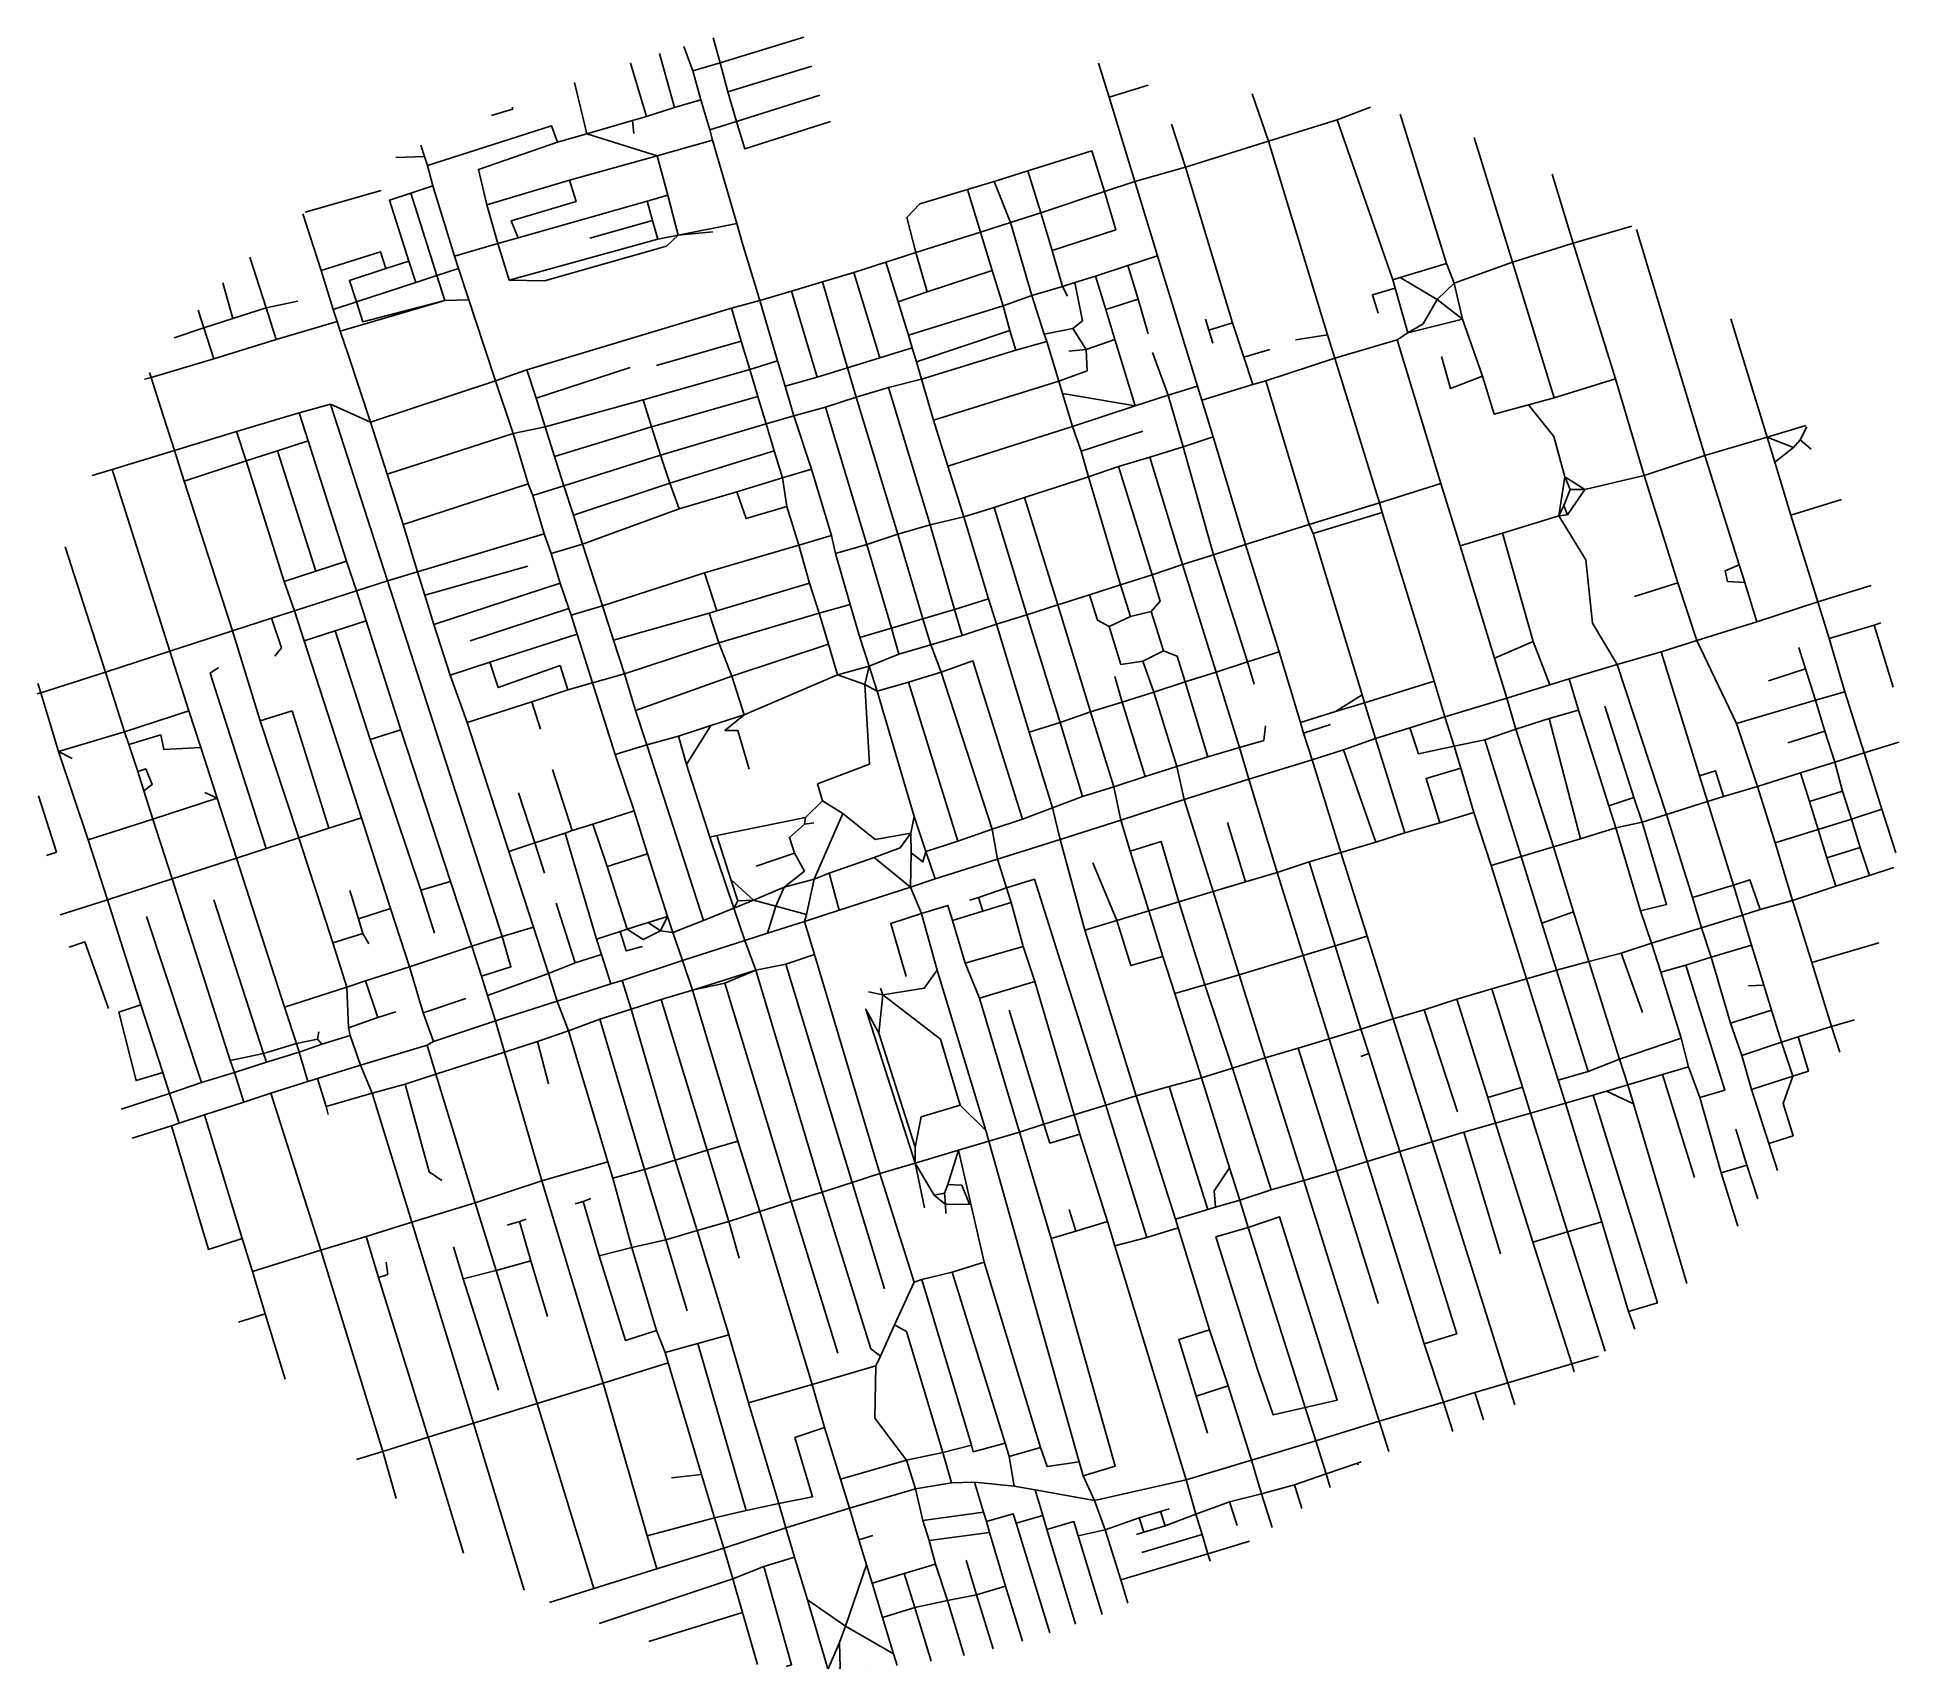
# Model space of a CAD drawing. Header units: metres. Extents: x 626139 to 628996, y 4834512 to 4837015.
import ezdxf

# ---------------------------------------------------------------- set-up
doc = ezdxf.new("R2010")
doc.units = ezdxf.units.M

msp = doc.modelspace()

# ---------------------------------------------------------------- linework, layer by layer
at = {"layer": 'ROADS'}
for points in [[(627187.4, 4836975.7), (627176.7, 4837014)], [(627316, 4837015), (627187.4, 4836975.7)], [(627074.5, 4836893.6), (627049.6, 4836975.2)], [(627117.2, 4836907), (627094.5, 4836990.1)], [(627145.2, 4836963.5), (627131.6, 4837000.9)], [(627187.4, 4836975.7), (627145.2, 4836963.5)], [(627199.3, 4836931.3), (627187.4, 4836975.7)], [(627784.3, 4836923.2), (627767.8, 4836975.4)], [(627157.9, 4836919.1), (627145.2, 4836963.5)], [(627199.3, 4836931.3), (627328.1, 4836970.7)], [(626982.8, 4836866.9), (626963.8, 4836945.5)], [(627157.9, 4836919.1), (627117.2, 4836907)], [(627171.5, 4836873.1), (627157.9, 4836919.1)], [(627212.3, 4836885.7), (627199.3, 4836931.3)], [(627340.3, 4836925.9), (627212.3, 4836885.7)], [(627844.5, 4836941.5), (627784.3, 4836923.2)], [(627798, 4836877.6), (627784.3, 4836923.2)], [(628028.9, 4836855.5), (628003.9, 4836928.1)], [(626868.5, 4836907.9), (626868.9, 4836904.7), (626836.6, 4836894.7)], [(627074.5, 4836893.6), (627052.7, 4836887.3)], [(627117.2, 4836907), (627074.5, 4836893.6)], [(628185.5, 4836907.9), (628134.6, 4836888.3)], [(628302.2, 4836667.7), (628230.9, 4836896.9)], [(626937.7, 4836853.9), (626928.6, 4836879), (626738.1, 4836818.3)], [(626982.8, 4836866.9), (626937.7, 4836853.9)], [(627052.7, 4836887.3), (626982.8, 4836866.9)], [(627090.9, 4836833), (626982.8, 4836866.9)], [(627052.7, 4836887.3), (627054.8, 4836867.3)], [(627212.3, 4836885.7), (627171.5, 4836873.1)], [(627175.6, 4836856.9), (627171.5, 4836873.1)], [(627212.3, 4836885.7), (627225.4, 4836843.7), (627356.8, 4836885.9)], [(627824, 4836793.7), (627798, 4836877.6)], [(627901.6, 4836815.9), (627880.3, 4836881.7)], [(628134.6, 4836888.3), (628028.9, 4836855.5)], [(628219.9, 4836642.7), (628134.6, 4836888.3)], [(628403.6, 4836669.9), (628344.5, 4836861)], [(626733.7, 4836831.8), (626728.2, 4836849.6)], [(626937.7, 4836853.9), (626816.4, 4836812.3), (626829.2, 4836758.1)], [(627090.9, 4836833), (626956.3, 4836795.6)], [(627175.6, 4836856.9), (627090.9, 4836833)], [(627107.3, 4836772.7), (627090.9, 4836833)], [(627212.8, 4836729.3), (627175.6, 4836856.9)], [(627777.3, 4836778.4), (627758, 4836840.5), (627659.8, 4836809.9)], [(628028.9, 4836855.5), (627901.6, 4836815.9)], [(628119.7, 4836558.3), (628028.9, 4836855.5)], [(626733.7, 4836831.8), (626689.8, 4836830.3)], [(626738.1, 4836818.3), (626733.7, 4836831.8)], [(626746.5, 4836786.8), (626738.1, 4836818.3)], [(627659.8, 4836809.9), (627608.1, 4836793.8)], [(627679.3, 4836745.8), (627659.8, 4836809.9)], [(627901.6, 4836815.9), (627824, 4836793.7)], [(627973.9, 4836576.7), (627901.6, 4836815.9)], [(628496.5, 4836699), (628464.2, 4836804.9)], [(626667.1, 4836779.7), (626550.5, 4836746.6)], [(626709.7, 4836671.6), (626679.8, 4836764.8), (626712.7, 4836775.6)], [(626712.7, 4836775.6), (626746.5, 4836786.8)], [(626752.8, 4836649.6), (626712.7, 4836775.6)], [(626779.9, 4836679.3), (626746.5, 4836786.8)], [(626956.3, 4836795.6), (626829.2, 4836758.1)], [(626877.6, 4836707.4), (626866.5, 4836733.2), (626966.2, 4836762.8), (626956.3, 4836795.6)], [(627566.9, 4836781.2), (627493.6, 4836759.6), (627474, 4836738.3), (627487.5, 4836684.8)], [(627608.1, 4836793.8), (627566.9, 4836781.2)], [(627587, 4836716), (627566.9, 4836781.2)], [(627633.1, 4836730.7), (627608.1, 4836793.8)], [(627777.3, 4836778.4), (627679.3, 4836745.8)], [(627777.3, 4836778.4), (627794.6, 4836719.7), (627697, 4836687.7)], [(627824, 4836793.7), (627777.3, 4836778.4)], [(627858.8, 4836679.5), (627824, 4836793.7)], [(626829.2, 4836758.1), (626846.3, 4836698.4)], [(627075.5, 4836763.5), (626877.6, 4836707.4)], [(627107.3, 4836772.7), (627075.5, 4836763.5)], [(627083.7, 4836733.6), (627075.5, 4836763.5)], [(627123, 4836711.4), (627107.3, 4836772.7)], [(626574.9, 4836657.3), (626546.9, 4836743.8)], [(627083.7, 4836733.6), (626987.2, 4836706.6)], [(627091.9, 4836705), (627083.7, 4836733.6)], [(627123, 4836711.4), (627212.8, 4836729.3)], [(627221.4, 4836700.2), (627212.8, 4836729.3)], [(627633.1, 4836730.7), (627587, 4836716)], [(627679.3, 4836745.8), (627633.1, 4836730.7)], [(627665.9, 4836618.6), (627633.1, 4836730.7)], [(627697, 4836687.7), (627679.3, 4836745.8)], [(628586.6, 4836725.2), (628496.5, 4836699)], [(628698.6, 4836373.1), (628593.9, 4836719.8)], [(626846.3, 4836698.4), (626779.9, 4836679.3)], [(626877.6, 4836707.4), (626846.3, 4836698.4)], [(626846.3, 4836698.4), (626863.8, 4836642.3)], [(626863.8, 4836642.3), (626918, 4836641.2), (627104.9, 4836694.2), (627123, 4836711.4)], [(626863.8, 4836642.3), (627091.9, 4836705)], [(627091.9, 4836705), (627123, 4836711.4)], [(627123, 4836711.4), (627176.3, 4836716.2)], [(627248.2, 4836611.1), (627221.4, 4836700.2)], [(627587, 4836716), (627487.5, 4836684.8)], [(627604.8, 4836657), (627587, 4836716)], [(628496.5, 4836699), (628403.6, 4836669.9)], [(628561.4, 4836490.7), (628496.5, 4836699)], [(626490.7, 4836599.7), (626465.7, 4836677.4)], [(626574.9, 4836657.3), (626666.3, 4836685.9), (626674.3, 4836660)], [(626709.7, 4836671.6), (626674.3, 4836660)], [(626720.2, 4836638.9), (626709.7, 4836671.6)], [(626786, 4836660.4), (626779.9, 4836679.3)], [(627441.9, 4836670), (627392.5, 4836654.2)], [(627487.5, 4836684.8), (627441.9, 4836670)], [(627460.6, 4836608.9), (627441.9, 4836670)], [(627505, 4836624.4), (627487.5, 4836684.8)], [(627713, 4836632.7), (627697, 4836687.7)], [(627813.1, 4836664.6), (627763.5, 4836648.2)], [(627858.8, 4836679.5), (627813.1, 4836664.6)], [(627813.1, 4836664.6), (627828.8, 4836612.9)], [(627920.1, 4836479.7), (627858.8, 4836679.5)], [(628302.2, 4836667.7), (628231, 4836646.1)], [(628313.7, 4836637.9), (628302.2, 4836667.7)], [(628403.6, 4836669.9), (628313.7, 4836637.9)], [(628467.6, 4836461.5), (628403.6, 4836669.9)], [(626439.5, 4836583.5), (626424.1, 4836638)], [(626593.5, 4836597.4), (626574.9, 4836657.3)], [(626629.2, 4836609.1), (626618.3, 4836641.8), (626674.3, 4836660)], [(626720.2, 4836638.9), (626629.2, 4836609.1)], [(626752.8, 4836649.6), (626720.2, 4836638.9)], [(626786, 4836660.4), (626752.8, 4836649.6)], [(626752.8, 4836649.6), (626764.9, 4836611)], [(626801.6, 4836611.9), (626786, 4836660.4)], [(627344.5, 4836639.6), (627297, 4836625.4)], [(627392.5, 4836654.2), (627344.5, 4836639.6)], [(627383, 4836507.8), (627344.5, 4836639.6)], [(627432.4, 4836522.9), (627392.5, 4836654.2)], [(627604.8, 4836657), (627505, 4836624.4)], [(627621.7, 4836602.9), (627604.8, 4836657)], [(627713, 4836632.7), (627665.9, 4836618.6)], [(627731.7, 4836638.6), (627713, 4836632.7)], [(627713, 4836632.7), (627720.7, 4836617.9)], [(627728.9, 4836568.2), (627743.4, 4836579.9), (627731.7, 4836638.6)], [(627763.5, 4836648.2), (627731.7, 4836638.6)], [(627779.1, 4836597.3), (627763.5, 4836648.2)], [(628231, 4836646.1), (628219.9, 4836642.7)], [(628223.3, 4836629.8), (628219.9, 4836642.7)], [(628288, 4836612.8), (628231, 4836646.1)], [(628288, 4836612.8), (628313.7, 4836637.9)], [(628326.6, 4836582.2), (628313.7, 4836637.9)], [(626490.7, 4836599.7), (626539, 4836609.8)], [(626629.2, 4836609.1), (626593.5, 4836597.4)], [(626604.4, 4836564.2), (626764.9, 4836611)], [(626764.9, 4836611), (626639, 4836578.3), (626629.2, 4836609.1)], [(626764.9, 4836611), (626801.6, 4836611.9)], [(626810.7, 4836583.9), (626801.6, 4836611.9)], [(627248.2, 4836611.1), (627204.8, 4836599.3)], [(627297, 4836625.4), (627248.2, 4836611.1)], [(627275.3, 4836518.6), (627248.2, 4836611.1)], [(627336.4, 4836493.2), (627297, 4836625.4)], [(627505, 4836624.4), (627460.6, 4836608.9)], [(627476.5, 4836557.8), (627460.6, 4836608.9)], [(627665.9, 4836618.6), (627621.7, 4836602.9)], [(627684.9, 4836559.3), (627665.9, 4836618.6)], [(627779.1, 4836597.3), (627828.8, 4836612.9)], [(627828.8, 4836612.9), (627844.4, 4836560.1)], [(628223.3, 4836629.8), (628188.5, 4836619.5), (628197.1, 4836591.6)], [(628243, 4836561.5), (628223.3, 4836629.8)], [(628243, 4836561.5), (628266.2, 4836575.5), (628288, 4836612.8)], [(628326.6, 4836582.2), (628288, 4836612.8)], [(626395, 4836568.9), (626386.2, 4836596.4)], [(626395, 4836568.9), (626439.5, 4836583.5)], [(626439.5, 4836583.5), (626490.7, 4836599.7)], [(626506, 4836551.1), (626490.7, 4836599.7)], [(626599.5, 4836579), (626506, 4836551.1)], [(626599.5, 4836579), (626593.5, 4836597.4)], [(626604.4, 4836564.2), (626599.5, 4836579)], [(626842.5, 4836488), (626810.7, 4836583.9)], [(627204.8, 4836599.3), (626890.6, 4836504.7)], [(627219.5, 4836548.7), (627204.8, 4836599.3)], [(627621.7, 4836602.9), (627476.5, 4836557.8)], [(627632, 4836565.2), (627621.7, 4836602.9)], [(627793, 4836551.4), (627779.1, 4836597.3)], [(627937.5, 4836565.6), (627932.3, 4836582.2)], [(627973.9, 4836576.7), (627937.5, 4836565.6)], [(627991.1, 4836524), (627973.9, 4836576.7)], [(628326.6, 4836582.2), (628243, 4836561.5)], [(628357.2, 4836494.9), (628326.6, 4836582.2)], [(628794.3, 4836401.5), (628738.7, 4836582.8)], [(626349.5, 4836554), (626395, 4836568.9)], [(626410.2, 4836521.6), (626395, 4836568.9)], [(626506, 4836551.1), (626410.2, 4836521.6)], [(626616.3, 4836528), (626604.4, 4836564.2)], [(627219.5, 4836548.7), (627089.7, 4836511.2)], [(627232.7, 4836505.2), (627219.5, 4836548.7)], [(627482.3, 4836538.2), (627476.5, 4836557.8)], [(627632, 4836565.2), (627488.6, 4836516.8)], [(627641.4, 4836535), (627632, 4836565.2)], [(627688.5, 4836548.2), (627641.4, 4836535)], [(627728.9, 4836568.2), (627684.9, 4836559.3)], [(627688.5, 4836548.2), (627684.9, 4836559.3)], [(627707.4, 4836487.3), (627688.5, 4836548.2)], [(627748.9, 4836536), (627728.9, 4836568.2)], [(627748.9, 4836536), (627793, 4836551.4)], [(627824.2, 4836449.4), (627793, 4836551.4)], [(627937.5, 4836565.6), (627943.5, 4836545.7)], [(628119.7, 4836558.3), (628070.2, 4836550.6)], [(628130.7, 4836522.8), (628119.7, 4836558.3)], [(628226.4, 4836550.9), (628130.7, 4836522.8)], [(628243, 4836561.5), (628226.4, 4836550.9)], [(628293.7, 4836330.3), (628226.4, 4836550.9)], [(626410.2, 4836521.6), (626314.1, 4836493.1)], [(626650.5, 4836424.6), (626616.3, 4836528)], [(627275.3, 4836518.6), (627232.7, 4836505.2)], [(627287, 4836479.6), (627275.3, 4836518.6)], [(627432.4, 4836522.9), (627383, 4836507.8)], [(627482.3, 4836538.2), (627432.4, 4836522.9)], [(627488.6, 4836516.8), (627482.3, 4836538.2)], [(627641.4, 4836535), (627496.4, 4836490.6)], [(627707.4, 4836487.3), (627750.6, 4836502.9), (627748.9, 4836536)], [(627748.9, 4836536), (627722.4, 4836533.2)], [(627875, 4836465.7), (627850.9, 4836531.2)], [(627991.1, 4836524), (628031.2, 4836535.7)], [(628005.1, 4836482.3), (627991.1, 4836524)], [(628130.7, 4836522.8), (628024.7, 4836487.7)], [(628199.2, 4836300.6), (628130.7, 4836522.8)], [(628357.2, 4836494.9), (628308.2, 4836476.1), (628294.5, 4836525.2)], [(626314.1, 4836493.1), (626304.1, 4836490.1)], [(626314.1, 4836493.1), (626311.6, 4836500.7)], [(626329.1, 4836445.6), (626314.1, 4836493.1)], [(626890.6, 4836504.7), (626842.5, 4836488)], [(626905, 4836461.3), (626890.6, 4836504.7)], [(626905, 4836461.3), (627049.2, 4836508)], [(627232.7, 4836505.2), (627069.1, 4836458.7)], [(627245, 4836464), (627232.7, 4836505.2)], [(627336.4, 4836493.2), (627287, 4836479.6)], [(627383, 4836507.8), (627336.4, 4836493.2)], [(627396.1, 4836462.8), (627383, 4836507.8)], [(627496.4, 4836490.6), (627445.5, 4836477.6)], [(627496.4, 4836490.6), (627488.6, 4836516.8)], [(627514.9, 4836427.6), (627496.4, 4836490.6)], [(628427.8, 4836450.8), (628375.4, 4836436.8), (628357.2, 4836494.9)], [(628561.4, 4836490.7), (628467.6, 4836461.5)], [(628605.7, 4836342.6), (628561.4, 4836490.7)], [(626842.5, 4836488), (626650.5, 4836424.6)], [(626869.6, 4836406.9), (626842.5, 4836488)], [(626918.8, 4836417.2), (626905, 4836461.3)], [(627245, 4836464), (627081.8, 4836417.1)], [(627257.8, 4836421.8), (627245, 4836464)], [(627300.6, 4836434.3), (627287, 4836479.6)], [(627396.1, 4836462.8), (627349.1, 4836447.3)], [(627445.5, 4836477.6), (627396.1, 4836462.8)], [(627460.3, 4836252.4), (627396.1, 4836462.8)], [(627509.6, 4836267), (627445.5, 4836477.6)], [(627707.4, 4836487.3), (627514.9, 4836427.6)], [(627713, 4836468.6), (627707.4, 4836487.3)], [(627728.3, 4836417.9), (627713, 4836468.6)], [(627713, 4836468.6), (627824.2, 4836449.4)], [(627875, 4836465.7), (627824.2, 4836449.4)], [(627920.1, 4836479.7), (627875, 4836465.7)], [(627897.8, 4836386.4), (627875, 4836465.7)], [(627926.8, 4836458.1), (627920.1, 4836479.7)], [(628005.1, 4836482.3), (627926.8, 4836458.1)], [(628024.7, 4836487.7), (628005.1, 4836482.3)], [(628091.3, 4836267.5), (628024.7, 4836487.7)], [(628467.6, 4836461.5), (628427.8, 4836450.8)], [(626350, 4836380.8), (626329.1, 4836445.6)], [(626541.3, 4836438.7), (626444.9, 4836410.1)], [(626589.1, 4836451.8), (626541.3, 4836438.7)], [(626555.2, 4836395.6), (626541.3, 4836438.7)], [(626676.6, 4836180.9), (626589.1, 4836451.8)], [(626650.5, 4836424.6), (626589.1, 4836451.8)], [(627069.1, 4836458.7), (626918.8, 4836417.2)], [(627081.8, 4836417.1), (627069.1, 4836458.7)], [(627300.6, 4836434.3), (627257.8, 4836421.8)], [(627349.1, 4836447.3), (627300.6, 4836434.3)], [(627327.4, 4836352), (627300.6, 4836434.3)], [(627412.6, 4836236.9), (627349.1, 4836447.3)], [(627824.2, 4836449.4), (627728.3, 4836417.9)], [(627943.9, 4836401.8), (627926.8, 4836458.1)], [(628483.6, 4836340.7), (628466.7, 4836402.4), (628427.8, 4836450.8)], [(626444.9, 4836410.1), (626350, 4836380.8)], [(626460.1, 4836365.1), (626444.9, 4836410.1)], [(626676.1, 4836344.4), (626650.5, 4836424.6)], [(626869.6, 4836406.9), (626676.1, 4836344.4)], [(626918.8, 4836417.2), (626869.6, 4836406.9)], [(626892.6, 4836329.8), (626869.6, 4836406.9)], [(626933.1, 4836371.6), (626918.8, 4836417.2)], [(627081.8, 4836417.1), (626933.1, 4836371.6)], [(627096, 4836373.8), (627081.8, 4836417.1)], [(627257.8, 4836421.8), (627096, 4836373.8)], [(627270.1, 4836380.6), (627257.8, 4836421.8)], [(627536.7, 4836356.7), (627514.9, 4836427.6)], [(627728.3, 4836417.9), (627536.7, 4836356.7)], [(627741.3, 4836379.8), (627728.3, 4836417.9)], [(627741.3, 4836379.8), (627836.2, 4836410.7)], [(628853.7, 4836419.4), (628794.3, 4836401.5)], [(628844.9, 4836397.5), (628855, 4836417.2)], [(626350, 4836380.8), (626254.4, 4836351.9)], [(626364.8, 4836333.7), (626350, 4836380.8)], [(626507.9, 4836380.4), (626460.1, 4836365.1)], [(626555.2, 4836395.6), (626507.9, 4836380.4)], [(626566.6, 4836195.6), (626507.9, 4836380.4)], [(626613.9, 4836211.1), (626555.2, 4836395.6)], [(627110.1, 4836330.6), (627270.1, 4836380.6)], [(627282.9, 4836338.9), (627270.1, 4836380.6)], [(627752.6, 4836340.7), (627741.3, 4836379.8)], [(627897.8, 4836386.4), (627846.9, 4836370.7)], [(627943.9, 4836401.8), (627897.8, 4836386.4)], [(627944.4, 4836220.9), (627897.8, 4836386.4)], [(627993.9, 4836236.6), (627943.9, 4836401.8)], [(628794.3, 4836401.5), (628698.6, 4836373.1)], [(628805.9, 4836363.2), (628794.3, 4836401.5)], [(628794.3, 4836401.5), (628834.6, 4836385.7)], [(628805.9, 4836363.2), (628834.6, 4836385.7)], [(628834.6, 4836385.7), (628844.9, 4836397.5)], [(628861.7, 4836383), (628844.9, 4836397.5)], [(626254.4, 4836351.9), (626223.6, 4836342.6)], [(626342.7, 4836073), (626254.4, 4836351.9)], [(626460.1, 4836365.1), (626364.8, 4836333.7)], [(626518.4, 4836179.7), (626460.1, 4836365.1)], [(626947.5, 4836326.8), (626933.1, 4836371.6)], [(627096, 4836373.8), (626947.5, 4836326.8)], [(627110.1, 4836330.6), (627096, 4836373.8)], [(627327.4, 4836352), (627282.9, 4836338.9)], [(627358.3, 4836250.5), (627327.4, 4836352)], [(627561.4, 4836279.2), (627536.7, 4836356.7)], [(627798.6, 4836356.2), (627752.6, 4836340.7)], [(627846.9, 4836370.7), (627798.6, 4836356.2)], [(627850.6, 4836190.2), (627798.6, 4836356.2)], [(627897.1, 4836205.9), (627846.9, 4836370.7)], [(628698.6, 4836373.1), (628605.7, 4836342.6)], [(628751.3, 4836205.6), (628698.6, 4836373.1)], [(628830.7, 4836281.6), (628805.9, 4836363.2)], [(626438.9, 4836104), (626364.8, 4836333.7)], [(626701.1, 4836267.4), (626676.1, 4836344.4)], [(626892.6, 4836329.8), (626701.1, 4836267.4)], [(626899.8, 4836312), (626892.6, 4836329.8)], [(626947.5, 4836326.8), (626899.8, 4836312)], [(626962.4, 4836281.6), (626947.5, 4836326.8)], [(627110.1, 4836330.6), (626962.4, 4836281.6)], [(627124.4, 4836291.3), (627110.1, 4836330.6)], [(627282.9, 4836338.9), (627212.8, 4836317.5)], [(627289.7, 4836295), (627282.9, 4836338.9)], [(627752.6, 4836340.7), (627654.6, 4836308.6)], [(627801.8, 4836174.6), (627752.6, 4836340.7)], [(628293.7, 4836330.3), (628199.2, 4836300.6)], [(628323, 4836234.4), (628293.7, 4836330.3)], [(628474.8, 4836280.4), (628483.6, 4836340.7)], [(628482.1, 4836296.6), (628491.7, 4836320.8)], [(628491.7, 4836320.8), (628483.6, 4836340.7)], [(628514.4, 4836320.9), (628483.6, 4836340.7)], [(628514.4, 4836320.9), (628488, 4836282.4)], [(628491.7, 4836320.8), (628514.4, 4836320.9)], [(628605.7, 4836342.6), (628514.4, 4836320.9)], [(628657.1, 4836177.9), (628605.7, 4836342.6)], [(626917.3, 4836253.1), (626899.8, 4836312)], [(627124.4, 4836291.3), (626976, 4836237.1)], [(627212.8, 4836317.5), (627124.4, 4836291.3)], [(627289.7, 4836295), (627227.2, 4836276.4), (627212.8, 4836317.5)], [(627308, 4836235.7), (627289.7, 4836295)], [(627608, 4836293.5), (627561.4, 4836279.2)], [(627654.6, 4836308.6), (627608, 4836293.5)], [(627608, 4836293.5), (627658.3, 4836128.6)], [(627705.8, 4836144.3), (627654.6, 4836308.6)], [(628091.3, 4836267.5), (628199.2, 4836300.6)], [(628203.4, 4836285.9), (628199.2, 4836300.6)], [(628474.8, 4836280.4), (628482.1, 4836296.6)], [(628488, 4836282.4), (628482.1, 4836296.6)], [(628908.5, 4836305.9), (628830.7, 4836281.6)], [(626722.7, 4836194.7), (626701.1, 4836267.4)], [(626976, 4836237.1), (626962.4, 4836281.6)], [(627509.6, 4836267), (627460.3, 4836252.4)], [(627561.4, 4836279.2), (627509.6, 4836267)], [(627547.2, 4836137), (627509.6, 4836267)], [(627599.4, 4836153.1), (627561.4, 4836279.2)], [(628091.3, 4836267.5), (627993.9, 4836236.6)], [(628097.6, 4836253.4), (628091.3, 4836267.5)], [(628203.4, 4836285.9), (628097.6, 4836253.4)], [(628283.1, 4836026.8), (628203.4, 4836285.9)], [(628474.8, 4836280.4), (628388.3, 4836254.2)], [(628488, 4836282.4), (628474.8, 4836280.4)], [(628564.3, 4836052.6), (628526, 4836116.1), (628515.9, 4836213.1), (628474.8, 4836280.4)], [(628872.1, 4836148.5), (628830.7, 4836281.6)], [(626243.9, 4836040.9), (626182.1, 4836233)], [(626917.3, 4836253.1), (626722.7, 4836194.7)], [(626927.8, 4836223), (626917.3, 4836253.1)], [(626976, 4836237.1), (626927.8, 4836223)], [(627007, 4836142.7), (626976, 4836237.1)], [(627308, 4836235.7), (627163.2, 4836193.2)], [(627358.3, 4836250.5), (627308, 4836235.7)], [(627324.6, 4836177.4), (627308, 4836235.7)], [(627364.3, 4836223), (627358.3, 4836250.5)], [(627412.6, 4836236.9), (627364.3, 4836223)], [(627460.3, 4836252.4), (627412.6, 4836236.9)], [(627450.1, 4836108.1), (627412.6, 4836236.9)], [(627498.6, 4836122.5), (627460.3, 4836252.4)], [(627993.9, 4836236.6), (627944.4, 4836220.9)], [(628045.1, 4836071.7), (627993.9, 4836236.6)], [(628172.6, 4836006.2), (628097.6, 4836253.4)], [(628388.3, 4836254.2), (628323, 4836234.4)], [(628375.8, 4836062.2), (628323, 4836234.4)], [(628435.3, 4836087.6), (628388.3, 4836254.2)], [(626613.9, 4836211.1), (626566.6, 4836195.6)], [(626629.4, 4836165.4), (626613.9, 4836211.1)], [(626942, 4836177.3), (626927.8, 4836223)], [(627386.7, 4836144.8), (627364.3, 4836223)], [(627897.1, 4836205.9), (627850.6, 4836190.2)], [(627944.4, 4836220.9), (627897.1, 4836205.9)], [(627948.5, 4836040.8), (627897.1, 4836205.9)], [(627996.6, 4836056.5), (627944.4, 4836220.9)], [(628760, 4836178.3), (628733.6, 4836179.8), (628729.9, 4836196.3), (628751.3, 4836205.6)], [(628760, 4836178.3), (628751.3, 4836205.6)], [(626566.6, 4836195.6), (626518.4, 4836179.7)], [(626534.3, 4836134.8), (626518.4, 4836179.7)], [(626676.6, 4836180.9), (626629.4, 4836165.4)], [(626722.7, 4836194.7), (626676.6, 4836180.9)], [(626852.8, 4835634.9), (626676.6, 4836180.9)], [(626734, 4836158.7), (626722.7, 4836194.7)], [(626734, 4836158.7), (626892, 4836203.2)], [(626942, 4836177.3), (626748, 4836113.7)], [(626955.3, 4836138.5), (626942, 4836177.3)], [(627163.2, 4836193.2), (627007, 4836142.7)], [(627182.5, 4836134.8), (627163.2, 4836193.2)], [(627324.6, 4836177.4), (627182.5, 4836134.8)], [(627339.1, 4836131.2), (627324.6, 4836177.4)], [(627850.6, 4836190.2), (627801.8, 4836174.6)], [(627850.6, 4836190.2), (627862.8, 4836149.7), (627848.8, 4836134)], [(628657.1, 4836177.9), (628590.6, 4836156.8)], [(628686.5, 4836089.3), (628657.1, 4836177.9)], [(628778.2, 4836118), (628760, 4836178.3)], [(626629.4, 4836165.4), (626534.3, 4836134.8)], [(626644.3, 4836119.5), (626629.4, 4836165.4)], [(626748, 4836113.7), (626734, 4836158.7)], [(627599.4, 4836153.1), (627547.2, 4836137)], [(627611.5, 4836114.5), (627599.4, 4836153.1)], [(627754.4, 4836159.3), (627705.8, 4836144.3)], [(627801.8, 4836174.6), (627754.4, 4836159.3)], [(627754.4, 4836159.3), (627766.5, 4836120.4), (627784.4, 4836110.7)], [(627817.4, 4836126.4), (627801.8, 4836174.6)], [(628872.1, 4836148.5), (628778.2, 4836118)], [(628954, 4836173.6), (628872.1, 4836148.5)], [(628889.3, 4836092.2), (628872.1, 4836148.5)], [(626498.8, 4836123.8), (626438.9, 4836104)], [(626534.3, 4836134.8), (626498.8, 4836123.8)], [(626498.8, 4836123.8), (626513.9, 4836078), (626503.8, 4836065.5)], [(626549.1, 4836088.9), (626534.3, 4836134.8)], [(626644.3, 4836119.5), (626596.5, 4836104.2)], [(626697.5, 4835952.5), (626644.3, 4836119.5)], [(626955.3, 4836138.5), (626803.6, 4836088.8)], [(626958.7, 4836128), (626955.3, 4836138.5)], [(627007, 4836142.7), (626958.7, 4836128)], [(626967.9, 4836099.1), (626958.7, 4836128)], [(627023.7, 4836090.1), (627007, 4836142.7)], [(627170.7, 4836131.4), (627023.7, 4836090.1)], [(627182.5, 4836134.8), (627170.7, 4836131.4)], [(627185.5, 4836086), (627170.7, 4836131.4)], [(627339.1, 4836131.2), (627185.5, 4836086)], [(627386.7, 4836144.8), (627339.1, 4836131.2)], [(627353.7, 4836083.5), (627339.1, 4836131.2)], [(627401.7, 4836093.9), (627386.7, 4836144.8)], [(627450.1, 4836108.1), (627498.6, 4836122.5)], [(627547.2, 4836137), (627498.6, 4836122.5)], [(627510.9, 4836082.9), (627498.6, 4836122.5)], [(627559, 4836097.2), (627547.2, 4836137)], [(627658.3, 4836128.6), (627611.5, 4836114.5)], [(627705.8, 4836144.3), (627658.3, 4836128.6)], [(627709.4, 4835963.5), (627658.3, 4836128.6)], [(627755.6, 4835979.9), (627705.8, 4836144.3)], [(627784.4, 4836110.7), (627817.4, 4836126.4)], [(627817.4, 4836126.4), (627848.8, 4836134)], [(627848.8, 4836134), (627867.9, 4836073.7)], [(626438.9, 4836104), (626342.7, 4836073)], [(626481.6, 4835966), (626438.9, 4836104)], [(626596.5, 4836104.2), (626549.1, 4836088.9)], [(626596.5, 4836104.2), (626650, 4835937.3)], [(626772.8, 4836036.4), (626748, 4836113.7)], [(626967.9, 4836099.1), (626833.9, 4836056.3)], [(626991.4, 4836024.6), (626967.9, 4836099.1)], [(627040.5, 4836038.1), (627023.7, 4836090.1)], [(627401.7, 4836093.9), (627450.1, 4836108.1)], [(627416, 4836050), (627401.7, 4836093.9)], [(627461.8, 4836068.5), (627450.1, 4836108.1)], [(627559, 4836097.2), (627510.9, 4836082.9)], [(627611.5, 4836114.5), (627559, 4836097.2)], [(627661.8, 4835948.9), (627611.5, 4836114.5)], [(627836.2, 4836057.8), (627802.4, 4836052.6), (627784.4, 4836110.7)], [(628778.2, 4836118), (628686.5, 4836089.3)], [(628958.3, 4836113.1), (628889.3, 4836092.2)], [(628913.4, 4836010.6), (628889.3, 4836092.2)], [(628958.3, 4836113.1), (628968.7, 4836116.4)], [(628987.9, 4836017.9), (628958.3, 4836113.1)], [(626342.7, 4836073), (626243.9, 4836040.9)], [(626371.7, 4835981.5), (626342.7, 4836073)], [(626637, 4835817.3), (626549.1, 4836088.9)], [(627185.5, 4836086), (627040.5, 4836038.1)], [(627205.5, 4836034.5), (627185.5, 4836086)], [(627353.7, 4836083.5), (627205.5, 4836034.5)], [(627367.6, 4836036.7), (627353.7, 4836083.5)], [(627461.8, 4836068.5), (627416, 4836050)], [(627510.9, 4836082.9), (627461.8, 4836068.5)], [(627526.6, 4836041), (627510.9, 4836082.9)], [(627867.9, 4836073.7), (627836.2, 4836057.8)], [(627901, 4836025.7), (627888.6, 4836065.3), (627867.9, 4836073.7)], [(628045.1, 4836071.7), (627996.6, 4836056.5)], [(628078.1, 4835963.4), (628045.1, 4836071.7)], [(628375.8, 4836062.2), (628435.3, 4836087.6)], [(628394.6, 4836001), (628375.8, 4836062.2)], [(628460.7, 4836021.5), (628435.3, 4836087.6)], [(628631.4, 4836072.2), (628564.3, 4836052.6)], [(628686.5, 4836089.3), (628631.4, 4836072.2)], [(628690.3, 4835881.9), (628631.4, 4836072.2)], [(628747.2, 4835961.9), (628686.5, 4836089.3)], [(628853.2, 4836045.8), (628842.8, 4836078.7)], [(626243.9, 4836040.9), (626145, 4836009.1)], [(626273.2, 4835949.4), (626243.9, 4836040.9)], [(626490.7, 4835770.2), (626404.5, 4836039.4), (626417.5, 4836047.8)], [(626833.9, 4836056.3), (626772.8, 4836036.4)], [(626799.3, 4835963.6), (626772.8, 4836036.4)], [(626953.4, 4836013.7), (626941.8, 4836050.9), (626846.9, 4836017), (626833.9, 4836056.3)], [(627040.5, 4836038.1), (626991.4, 4836024.6)], [(627057.5, 4835981.8), (627040.5, 4836038.1)], [(627205.5, 4836034.5), (627057.5, 4835981.8)], [(627224.1, 4835975.5), (627205.5, 4836034.5)], [(627367.6, 4836036.7), (627224.1, 4835975.5)], [(627416, 4836050), (627367.6, 4836036.7)], [(627409.2, 4836021.6), (627367.6, 4836036.7)], [(627409.2, 4836021.6), (627416, 4836050)], [(627428.5, 4836011.5), (627416, 4836050)], [(627526.6, 4836041), (627476.7, 4836025.6)], [(627651.4, 4835815.3), (627575.3, 4836057.9), (627526.6, 4836041)], [(627604.7, 4835799.8), (627526.6, 4836041)], [(627804.6, 4835994.5), (627792.9, 4836034)], [(627852.8, 4836010), (627836.2, 4836057.8)], [(627948.5, 4836040.8), (627901, 4836025.7)], [(627996.6, 4836056.5), (627948.5, 4836040.8)], [(627984.3, 4835924.9), (627948.5, 4836040.8)], [(627996.6, 4836056.5), (628006.8, 4836022.1)], [(628564.3, 4836052.6), (628490.4, 4836030.7)], [(628639.7, 4835822.6), (628564.3, 4836052.6)], [(628853.2, 4836045.8), (628796.1, 4836027.5)], [(628868.6, 4835997.8), (628853.2, 4836045.8)], [(626145, 4836009.1), (626139.2, 4836007.3)], [(626145, 4836009.1), (626140.4, 4836023.5)], [(626172, 4835918.9), (626145, 4836009.1)], [(626953.4, 4836013.7), (626898.5, 4835995)], [(626991.4, 4836024.6), (626953.4, 4836013.7)], [(627026, 4835914.4), (626991.4, 4836024.6)], [(627344.3, 4835843.1), (627337, 4835869.2), (627416.8, 4835899.7), (627409.2, 4836021.6)], [(627428.5, 4836011.5), (627409.2, 4836021.6)], [(627476.7, 4836025.6), (627428.5, 4836011.5)], [(627485.1, 4835819.1), (627428.5, 4836011.5)], [(627552.4, 4835781.5), (627476.7, 4836025.6)], [(627852.8, 4836010), (627804.6, 4835994.5)], [(627901, 4836025.7), (627852.8, 4836010)], [(627888.1, 4835896), (627852.8, 4836010)], [(627936, 4835910.8), (627901, 4836025.7)], [(628131.8, 4835980.2), (628172.6, 4836006.2)], [(628176.3, 4835993.8), (628172.6, 4836006.2)], [(628283.1, 4836026.8), (628176.3, 4835993.8)], [(628299.8, 4835972), (628283.1, 4836026.8)], [(628460.7, 4836021.5), (628394.6, 4836001)], [(628490.4, 4836030.7), (628460.7, 4836021.5)], [(628504.6, 4835982.6), (628490.4, 4836030.7)], [(628913.4, 4836010.6), (628868.6, 4835997.8)], [(628943.4, 4835917.2), (628913.4, 4836010.6)], [(626371.7, 4835981.5), (626273.2, 4835949.4)], [(626390.1, 4835925), (626371.7, 4835981.5)], [(626587, 4835801.3), (626530.4, 4835981.3), (626481.6, 4835966)], [(626898.5, 4835995), (626799.3, 4835963.6)], [(626911.7, 4835953.3), (626898.5, 4835995)], [(627074.6, 4835929), (627057.5, 4835981.8)], [(627224.1, 4835975.5), (627173.3, 4835958.8)], [(627224.1, 4835975.5), (627194.8, 4835951.1), (627214.3, 4835951.3), (627231.8, 4835892.1)], [(627755.6, 4835979.9), (627709.4, 4835963.5)], [(627804.6, 4835994.5), (627755.6, 4835979.9)], [(627791.5, 4835864.7), (627755.6, 4835979.9)], [(627839.6, 4835880.4), (627804.6, 4835994.5)], [(628131.8, 4835980.2), (628078.1, 4835963.4)], [(628176.3, 4835993.8), (628131.8, 4835980.2)], [(628193.1, 4835939.1), (628176.3, 4835993.8)], [(628394.6, 4836001), (628299.8, 4835972)], [(628408.7, 4835953.5), (628394.6, 4836001)], [(628504.6, 4835982.6), (628459.5, 4835969.5)], [(628551.2, 4835835.6), (628504.6, 4835982.6)], [(628589.8, 4835848.2), (628545.3, 4835988.4)], [(628868.6, 4835997.8), (628747.2, 4835961.9)], [(628882.7, 4835950.1), (628868.6, 4835997.8)], [(626273.2, 4835949.4), (626172, 4835918.9)], [(626280, 4835930), (626273.2, 4835949.4)], [(626541, 4835786.4), (626481.6, 4835966)], [(626697.5, 4835952.5), (626650, 4835937.3)], [(626773.6, 4835719.7), (626697.5, 4835952.5)], [(626863.3, 4835765.8), (626799.3, 4835963.6)], [(627173.3, 4835958.8), (627123.7, 4835942.6)], [(627135.8, 4835899.2), (627173.3, 4835958.8)], [(627709.4, 4835963.5), (627661.8, 4835948.9)], [(627697.5, 4835832.5), (627661.8, 4835948.9)], [(627743.7, 4835850.2), (627709.4, 4835963.5)], [(627984.3, 4835924.9), (628021.7, 4835936.1), (628024.4, 4835958.4)], [(628082.9, 4835947.4), (628078.1, 4835963.4)], [(628082.9, 4835947.4), (628124.2, 4835960.2)], [(628096.1, 4835906), (628082.9, 4835947.4)], [(628246.1, 4835955.3), (628193.1, 4835939.1)], [(628299.8, 4835972), (628246.1, 4835955.3)], [(628313.9, 4835927.4), (628259.2, 4835915.3), (628246.1, 4835955.3)], [(628313.9, 4835927.4), (628299.8, 4835972)], [(628408.7, 4835953.5), (628360.9, 4835936.9)], [(628459.5, 4835969.5), (628408.7, 4835953.5)], [(628466.3, 4835772.7), (628408.7, 4835953.5)], [(628508, 4835785.1), (628459.5, 4835969.5)], [(628779.5, 4835865.4), (628747.2, 4835961.9)], [(628882.7, 4835950.1), (628825.9, 4835932.4)], [(628898.1, 4835902.4), (628882.7, 4835950.1)], [(626217.2, 4835783.7), (626172, 4835918.9)], [(626192.9, 4835908.4), (626172, 4835918.9)], [(626390.1, 4835925), (626333.8, 4835922), (626328.9, 4835944.5), (626280, 4835930)], [(626293.4, 4835888.5), (626280, 4835930)], [(626415.4, 4835847.2), (626390.1, 4835925)], [(626650, 4835937.3), (626728.1, 4835706.3)], [(627074.6, 4835929), (627026, 4835914.4)], [(627123.7, 4835942.6), (627074.6, 4835929)], [(627161.8, 4835659.6), (627074.6, 4835929)], [(627135.8, 4835899.2), (627123.7, 4835942.6)], [(627984.3, 4835924.9), (627936, 4835910.8)], [(627998.6, 4835876.7), (627984.3, 4835924.9)], [(628144.2, 4835921.8), (628096.1, 4835906)], [(628193.1, 4835939.1), (628144.2, 4835921.8)], [(628193.7, 4835779.9), (628144.2, 4835921.8)], [(628238.1, 4835794.4), (628193.1, 4835939.1)], [(628360.9, 4835936.9), (628313.9, 4835927.4)], [(628324.3, 4835893.6), (628313.9, 4835927.4)], [(628416.7, 4835758), (628360.9, 4835936.9)], [(628996.3, 4835933.1), (628943.4, 4835917.2)], [(626302.9, 4835858.7), (626315.4, 4835868.3), (626306.1, 4835892.3), (626293.4, 4835888.5)], [(626960.2, 4835797.8), (626930.2, 4835891.4)], [(627055.3, 4835828), (627026, 4835914.4)], [(627171.4, 4835787.8), (627135.8, 4835899.2)], [(627888.1, 4835896), (627839.6, 4835880.4)], [(627936, 4835910.8), (627888.1, 4835896)], [(627899.5, 4835845.6), (627888.1, 4835896)], [(628096.1, 4835906), (627998.6, 4835876.7)], [(628140.2, 4835763.8), (628096.1, 4835906)], [(628291.9, 4835809.8), (628271, 4835877.8), (628324.3, 4835893.6)], [(628344.3, 4835825.3), (628324.3, 4835893.6)], [(628898.1, 4835902.4), (628845.5, 4835886.2)], [(628943.4, 4835917.2), (628898.1, 4835902.4)], [(628910, 4835858.3), (628898.1, 4835902.4)], [(628970.2, 4835830.3), (628943.4, 4835917.2)], [(626302.9, 4835858.7), (626293.4, 4835888.5)], [(627791.5, 4835864.7), (627743.7, 4835850.2)], [(627839.6, 4835880.4), (627791.5, 4835864.7)], [(627802.4, 4835813.7), (627791.5, 4835864.7)], [(627998.6, 4835876.7), (627899.5, 4835845.6)], [(628042.1, 4835733.4), (627998.6, 4835876.7)], [(628727.2, 4835849.8), (628715, 4835889.4), (628690.3, 4835881.9)], [(628702.7, 4835842.5), (628690.3, 4835881.9)], [(628779.5, 4835865.4), (628727.2, 4835849.8)], [(628845.5, 4835886.2), (628779.5, 4835865.4)], [(628806.7, 4835778.8), (628779.5, 4835865.4)], [(628859.2, 4835842.3), (628845.5, 4835886.2)], [(626153.3, 4835759.6), (626168.7, 4835764.4), (626141, 4835850.8)], [(626316.5, 4835815.3), (626302.9, 4835858.7)], [(626415.4, 4835847.2), (626316.5, 4835815.3)], [(626415.4, 4835847.2), (626396.6, 4835856.2)], [(626445.3, 4835755.4), (626415.4, 4835847.2)], [(626902.8, 4835779), (626878.1, 4835855.6)], [(627318.5, 4835817.8), (627344.3, 4835843.1)], [(627375.8, 4835823.8), (627344.3, 4835843.1)], [(627697.5, 4835832.5), (627651.4, 4835815.3)], [(627743.7, 4835850.2), (627697.5, 4835832.5)], [(627709.4, 4835783.8), (627697.5, 4835832.5)], [(627899.5, 4835845.6), (627802.4, 4835813.7)], [(627943.8, 4835704.1), (627899.5, 4835845.6)], [(628589.8, 4835848.2), (628551.2, 4835835.6)], [(628562.1, 4835801.7), (628551.2, 4835835.6)], [(628602.5, 4835810.5), (628589.8, 4835848.2)], [(628702.7, 4835842.5), (628639.7, 4835822.6)], [(628727.2, 4835849.8), (628702.7, 4835842.5)], [(628742.4, 4835714), (628702.7, 4835842.5)], [(628910, 4835858.3), (628859.2, 4835842.3)], [(628872.7, 4835799.4), (628859.2, 4835842.3)], [(628923.5, 4835815.4), (628910, 4835858.3)], [(626316.5, 4835815.3), (626217.2, 4835783.7)], [(626346.2, 4835723.7), (626316.5, 4835815.3)], [(626637, 4835817.3), (626587, 4835801.3)], [(626681.2, 4835678.1), (626637, 4835817.3)], [(626992, 4835807.7), (626960.2, 4835797.8)], [(627055.3, 4835828), (626992, 4835807.7)], [(627014, 4835742.7), (626992, 4835807.7)], [(627075.9, 4835762), (627055.3, 4835828)], [(627318.5, 4835817.8), (627182.4, 4835790.2)], [(627301.4, 4835763), (627293.6, 4835787.1), (627316.9, 4835807.6)], [(627316.9, 4835807.6), (627318.5, 4835817.8)], [(627316.9, 4835807.6), (627331, 4835809.5)], [(627331.5, 4835723.2), (627375.8, 4835823.8)], [(627480.2, 4835793.8), (627425.5, 4835784.2), (627375.8, 4835823.8)], [(627480.2, 4835793.8), (627485.1, 4835819.1)], [(627503.3, 4835765.7), (627485.1, 4835819.1)], [(627651.4, 4835815.3), (627604.7, 4835799.8)], [(627802.4, 4835813.7), (627709.4, 4835783.8)], [(627816.9, 4835766.1), (627802.4, 4835813.7)], [(627993.8, 4835719.1), (627966.1, 4835809.9)], [(628291.9, 4835809.8), (628238.1, 4835794.4)], [(628344.3, 4835825.3), (628291.9, 4835809.8)], [(628370.8, 4835743.9), (628344.3, 4835825.3)], [(628602.5, 4835810.5), (628562.1, 4835801.7)], [(628599.8, 4835674.5), (628639.6, 4835684.2), (628602.5, 4835810.5)], [(628639.7, 4835822.6), (628602.5, 4835810.5)], [(628679.7, 4835695.2), (628639.7, 4835822.6)], [(628923.5, 4835815.4), (628872.7, 4835799.4)], [(628970.2, 4835830.3), (628923.5, 4835815.4)], [(628937.1, 4835771.5), (628923.5, 4835815.4)], [(628991.8, 4835763.5), (628970.2, 4835830.3)], [(626246.9, 4835691.4), (626217.2, 4835783.7)], [(626541, 4835786.4), (626490.7, 4835770.2)], [(626587, 4835801.3), (626541, 4835786.4)], [(626593, 4835625.3), (626541, 4835786.4)], [(626902.8, 4835779), (626863.3, 4835765.8)], [(626949.5, 4835793.7), (626902.8, 4835779)], [(626902.8, 4835779), (626918, 4835732.4)], [(626960.2, 4835797.8), (626949.5, 4835793.7)], [(626997.5, 4835631.2), (626949.5, 4835793.7)], [(627171.4, 4835787.8), (627182.4, 4835790.2)], [(627208.4, 4835678.4), (627171.4, 4835787.8)], [(627204, 4835722.7), (627182.4, 4835790.2)], [(627423.5, 4835756.3), (627463.7, 4835771.2), (627480.2, 4835793.8)], [(627480.3, 4835763.5), (627480.2, 4835793.8)], [(627552.4, 4835781.5), (627503.3, 4835765.7)], [(627604.7, 4835799.8), (627552.4, 4835781.5)], [(627613.2, 4835753.9), (627604.7, 4835799.8)], [(627709.4, 4835783.8), (627613.2, 4835753.9)], [(627747.2, 4835645), (627709.4, 4835783.8)], [(627891.4, 4835688.5), (627864.4, 4835780.7), (627816.9, 4835766.1)], [(628193.7, 4835779.9), (628140.2, 4835763.8)], [(628238.1, 4835794.4), (628193.7, 4835779.9)], [(628508, 4835785.1), (628466.3, 4835772.7)], [(628562.1, 4835801.7), (628508, 4835785.1)], [(628599.8, 4835674.5), (628562.1, 4835801.7)], [(628872.7, 4835799.4), (628806.7, 4835778.8)], [(628833.1, 4835690.4), (628806.7, 4835778.8)], [(628885.8, 4835755.6), (628872.7, 4835799.4)], [(626445.3, 4835755.4), (626346.2, 4835723.7)], [(626490.7, 4835770.2), (626445.3, 4835755.4)], [(626518.7, 4835526.9), (626445.3, 4835755.4)], [(626900.7, 4835649.3), (626863.3, 4835765.8)], [(627075.9, 4835762), (627014, 4835742.7)], [(627106.5, 4835666), (627075.9, 4835762)], [(627242.8, 4835742.9), (627301.4, 4835763)], [(627285.5, 4835710.8), (627316.8, 4835735.4), (627301.4, 4835763)], [(627354.7, 4835732.1), (627423.5, 4835756.3)], [(627479.4, 4835710.9), (627423.5, 4835756.3)], [(627479.4, 4835710.9), (627480.3, 4835763.5)], [(627480.3, 4835763.5), (627498.5, 4835749.7), (627503.3, 4835765.7)], [(627517.2, 4835723.5), (627503.3, 4835765.7)], [(627613.2, 4835753.9), (627517.2, 4835723.5)], [(627627, 4835709.6), (627613.2, 4835753.9)], [(627796.4, 4835659.7), (627759.4, 4835748.2)], [(627845.5, 4835674.6), (627816.9, 4835766.1)], [(628091.5, 4835749.5), (628042.1, 4835733.4)], [(628140.2, 4835763.8), (628091.5, 4835749.5)], [(628131.3, 4835620.6), (628091.5, 4835749.5)], [(628180.5, 4835635.8), (628140.2, 4835763.8)], [(628416.7, 4835758), (628370.8, 4835743.9)], [(628466.3, 4835772.7), (628416.7, 4835758)], [(628448.6, 4835655.6), (628416.7, 4835758)], [(628497, 4835672.8), (628466.3, 4835772.7)], [(628937.1, 4835771.5), (628885.8, 4835755.6)], [(628899.5, 4835712.4), (628885.8, 4835755.6)], [(628951.3, 4835728.9), (628937.1, 4835771.5)], [(626346.2, 4835723.7), (626246.9, 4835691.4)], [(626435.5, 4835445.1), (626346.2, 4835723.7)], [(626773.6, 4835719.7), (626728.1, 4835706.3)], [(626806.2, 4835620.3), (626773.6, 4835719.7)], [(627044.8, 4835646.4), (627014, 4835742.7)], [(627214.3, 4835689.8), (627204, 4835722.7)], [(627238.5, 4835690.9), (627204, 4835722.7)], [(627285.5, 4835710.8), (627331.5, 4835723.2)], [(627319.9, 4835669.1), (627331.5, 4835723.2)], [(627331.5, 4835723.2), (627354.7, 4835732.1)], [(627370.2, 4835675.6), (627354.7, 4835732.1)], [(627517.2, 4835723.5), (627479.4, 4835710.9)], [(627779.1, 4835376.3), (627670, 4835723), (627627, 4835709.6)], [(627993.8, 4835719.1), (627943.8, 4835704.1)], [(628042.1, 4835733.4), (627993.8, 4835719.1)], [(628082.3, 4835606), (628042.1, 4835733.4)], [(628425.1, 4835570.3), (628370.8, 4835743.9)], [(628783.5, 4835676.5), (628767.9, 4835722.2), (628742.4, 4835714)], [(628951.3, 4835728.9), (628899.5, 4835712.4)], [(628988.6, 4835741), (628951.3, 4835728.9)], [(626246.9, 4835691.4), (626174.3, 4835668.2)], [(626298.5, 4835530.1), (626246.9, 4835691.4)], [(626486.4, 4835455.7), (626410.5, 4835691.5)], [(626632.5, 4835662.5), (626618.8, 4835705.6)], [(626728.1, 4835706.3), (626748.9, 4835640.3)], [(627208.4, 4835678.4), (627238.5, 4835690.9)], [(627208.4, 4835678.4), (627214.3, 4835689.8)], [(627214.3, 4835689.8), (627238.5, 4835690.9)], [(627285.5, 4835710.8), (627238.5, 4835690.9)], [(627238.5, 4835690.9), (627272.8, 4835681.8)], [(627272.8, 4835681.8), (627285.5, 4835710.8)], [(627479.4, 4835710.9), (627370.2, 4835675.6)], [(627496.4, 4835670.4), (627479.4, 4835710.9)], [(627583.7, 4835695), (627570.5, 4835690.9)], [(627627, 4835709.6), (627583.7, 4835695)], [(627590.3, 4835673.8), (627583.7, 4835695)], [(627633.8, 4835687.2), (627627, 4835709.6)], [(627943.8, 4835704.1), (627891.4, 4835688.5)], [(627984.1, 4835576.4), (627943.8, 4835704.1)], [(628742.4, 4835714), (628679.7, 4835695.2)], [(628693.6, 4835648.5), (628679.7, 4835695.2)], [(628756.4, 4835667.9), (628742.4, 4835714)], [(628833.1, 4835690.4), (628783.5, 4835676.5)], [(628899.5, 4835712.4), (628833.1, 4835690.4)], [(628862.9, 4835595.4), (628833.1, 4835690.4)], [(626391.5, 4835410.9), (626307.2, 4835665.6)], [(626681.2, 4835678.1), (626632.5, 4835662.5)], [(626639.2, 4835639.5), (626632.5, 4835662.5)], [(626710.5, 4835588.6), (626681.2, 4835678.1)], [(626965, 4835594.9), (626935.7, 4835686.1)], [(627106.5, 4835666), (627076.7, 4835656.4)], [(627095.9, 4835643.7), (627106.5, 4835666)], [(627114.5, 4835641.1), (627106.5, 4835666)], [(627208.4, 4835678.4), (627161.8, 4835659.6)], [(627225.1, 4835629.2), (627208.4, 4835678.4)], [(627260, 4835640.3), (627272.8, 4835681.8)], [(627272.8, 4835681.8), (627319.9, 4835669.1)], [(627370.2, 4835675.6), (627316.9, 4835658.4)], [(627319.9, 4835669.1), (627316.9, 4835658.4)], [(627496.4, 4835670.4), (627449.2, 4835654.9), (627473, 4835574)], [(627496.4, 4835670.4), (627536.9, 4835682.9), (627543.9, 4835659.6)], [(627520.4, 4835583.7), (627496.4, 4835670.4)], [(627590.3, 4835673.8), (627543.9, 4835659.6)], [(627633.8, 4835687.2), (627590.3, 4835673.8)], [(627652.2, 4835619.8), (627633.8, 4835687.2)], [(627845.5, 4835674.6), (627796.4, 4835659.7)], [(627891.4, 4835688.5), (627845.5, 4835674.6)], [(627866.7, 4835604.2), (627845.5, 4835674.6)], [(627891.4, 4835688.5), (627931.3, 4835560.8)], [(628448.6, 4835655.6), (628497, 4835672.8)], [(628520.5, 4835596.7), (628497, 4835672.8)], [(628616.9, 4835624.9), (628599.8, 4835674.5)], [(628756.4, 4835667.9), (628693.6, 4835648.5)], [(628783.5, 4835676.5), (628756.4, 4835667.9)], [(628770, 4835621.8), (628756.4, 4835667.9)], [(626593, 4835625.3), (626639.2, 4835639.5)], [(626648.1, 4835623.7), (626639.2, 4835639.5)], [(626852.8, 4835634.9), (626806.2, 4835620.3)], [(626821.1, 4835574.1), (626866.3, 4835588.6), (626852.8, 4835634.9)], [(626900.7, 4835649.3), (626852.8, 4835634.9)], [(626923.8, 4835578.3), (626900.7, 4835649.3)], [(627033.7, 4835642.6), (626997.5, 4835631.2)], [(627044.8, 4835646.4), (627033.7, 4835642.6)], [(627033.7, 4835642.6), (627043.3, 4835613), (627068.2, 4835619.9)], [(627076.7, 4835656.4), (627044.8, 4835646.4)], [(627095.9, 4835643.7), (627069.1, 4835630.5), (627044.8, 4835646.4)], [(627095.9, 4835643.7), (627076.7, 4835656.4)], [(627114.5, 4835641.1), (627095.9, 4835643.7)], [(627161.8, 4835659.6), (627114.5, 4835641.1)], [(627129.6, 4835598.1), (627114.5, 4835641.1)], [(627260, 4835640.3), (627225.1, 4835629.2)], [(627316.9, 4835658.4), (627260, 4835640.3)], [(627332.2, 4835607.4), (627316.9, 4835658.4)], [(627543.9, 4835659.6), (627563.6, 4835594.2)], [(627796.4, 4835659.7), (627747.2, 4835645)], [(627825.9, 4835390.4), (627747.2, 4835645)], [(627866.7, 4835604.2), (627817.6, 4835590.6), (627796.4, 4835659.7)], [(628180.5, 4835635.8), (628131.3, 4835620.6)], [(628220.5, 4835508.6), (628180.5, 4835635.8)], [(628470.9, 4835583.5), (628448.6, 4835655.6)], [(628693.6, 4835648.5), (628616.9, 4835624.9)], [(628708.1, 4835603.2), (628693.6, 4835648.5)], [(626188.1, 4835618.9), (626212.5, 4835626.8), (626248.8, 4835524.6)], [(626614.6, 4835557.3), (626593, 4835625.3)], [(626806.2, 4835620.3), (626710.5, 4835588.6)], [(626821.1, 4835574.1), (626806.2, 4835620.3)], [(627005.1, 4835607.5), (626965, 4835594.9)], [(627005.1, 4835607.5), (626997.5, 4835631.2)], [(627019.5, 4835562.3), (627005.1, 4835607.5)], [(627225.1, 4835629.2), (627129.6, 4835598.1)], [(627242.1, 4835583.7), (627225.1, 4835629.2)], [(627332.2, 4835607.4), (627288.4, 4835592.8)], [(627432.2, 4835271.5), (627332.2, 4835607.4)], [(627652.2, 4835619.8), (627563.6, 4835594.2)], [(627670.2, 4835565.9), (627652.2, 4835619.8)], [(627885.2, 4835547.5), (627866.7, 4835604.2)], [(628082.3, 4835606), (627984.1, 4835576.4)], [(628131.3, 4835620.6), (628082.3, 4835606)], [(628121.9, 4835478.2), (628082.3, 4835606)], [(628170.9, 4835493.1), (628131.3, 4835620.6)], [(628570.4, 4835609.8), (628520.5, 4835596.7)], [(628616.9, 4835624.9), (628570.4, 4835609.8)], [(628570.4, 4835609.8), (628602.8, 4835518.4)], [(628631, 4835580.2), (628616.9, 4835624.9)], [(628770, 4835621.8), (628708.1, 4835603.2)], [(628789.1, 4835560.6), (628770, 4835621.8)], [(628965.9, 4835625.5), (628862.9, 4835595.4)], [(626710.5, 4835588.6), (626643.3, 4835566.9)], [(626731.7, 4835518.2), (626710.5, 4835588.6)], [(626923.8, 4835578.3), (626830.5, 4835544.8)], [(626965, 4835594.9), (626923.8, 4835578.3)], [(626937.4, 4835535.9), (626923.8, 4835578.3)], [(627129.6, 4835598.1), (627036.9, 4835567.7)], [(627144.7, 4835552.7), (627129.6, 4835598.1)], [(627242.1, 4835583.7), (627144.7, 4835552.7)], [(627242.1, 4835583.7), (627194.8, 4835563.7)], [(627288.4, 4835592.8), (627242.1, 4835583.7)], [(627343.8, 4835242.8), (627242.1, 4835583.7)], [(627288.4, 4835592.8), (627389.8, 4835257.8)], [(627436.9, 4835545.4), (627500.7, 4835555.7), (627520.4, 4835583.7)], [(627594.9, 4835337.6), (627520.4, 4835583.7)], [(627563.6, 4835594.2), (627585.6, 4835540.3)], [(627984.1, 4835576.4), (627931.3, 4835560.8)], [(628023.9, 4835449.1), (627984.1, 4835576.4)], [(628470.9, 4835583.5), (628425.1, 4835570.3)], [(628520.5, 4835596.7), (628470.9, 4835583.5)], [(628519.5, 4835428.2), (628470.9, 4835583.5)], [(628567.7, 4835446.9), (628520.5, 4835596.7)], [(628631, 4835580.2), (628669.7, 4835591.2)], [(628662.5, 4835479.2), (628631, 4835580.2)], [(628669.7, 4835591.2), (628708.1, 4835603.2)], [(628690.9, 4835388), (628729.3, 4835399.2), (628669.7, 4835591.2)], [(628738, 4835502.4), (628708.1, 4835603.2)], [(628893.1, 4835497.1), (628862.9, 4835595.4)], [(626614.6, 4835557.3), (626518.7, 4835526.9)], [(626643.3, 4835566.9), (626614.6, 4835557.3)], [(626616.9, 4835494.8), (626614.6, 4835557.3)], [(626661.9, 4835510.7), (626643.3, 4835566.9)], [(626830.5, 4835544.8), (626821.1, 4835574.1)], [(627019.5, 4835562.3), (626937.4, 4835535.9)], [(627036.9, 4835567.7), (627019.5, 4835562.3)], [(627050.8, 4835523.6), (627036.9, 4835567.7)], [(627144.7, 4835552.7), (627097, 4835538.5)], [(627194.8, 4835563.7), (627144.7, 4835552.7)], [(627214.4, 4835321.2), (627144.7, 4835552.7)], [(627296.2, 4835228.6), (627194.8, 4835563.7)], [(627436.9, 4835545.4), (627415.1, 4835550.2)], [(627436.9, 4835545.4), (627433.7, 4835555.9)], [(627670.2, 4835565.9), (627585.6, 4835540.3)], [(627730.5, 4835361.7), (627670.2, 4835565.9)], [(627931.3, 4835560.8), (627885.2, 4835547.5)], [(627926, 4835418.4), (627885.2, 4835547.5)], [(627973.6, 4835433), (627931.3, 4835560.8)], [(628371.6, 4835554.8), (628318.1, 4835539)], [(628425.1, 4835570.3), (628371.6, 4835554.8)], [(628418.6, 4835404.2), (628371.6, 4835554.8)], [(628473.4, 4835414.7), (628425.1, 4835570.3)], [(628789.1, 4835560.6), (628765.6, 4835559.6)], [(628801, 4835521.9), (628789.1, 4835560.6)], [(626298.5, 4835530.1), (626264.7, 4835519.2), (626290.9, 4835414), (626331.8, 4835426.6)], [(626331.8, 4835426.6), (626298.5, 4835530.1)], [(626537, 4835470.9), (626518.7, 4835526.9)], [(626661.9, 4835510.7), (626689.8, 4835519.6)], [(626731.7, 4835518.2), (626797, 4835539.9)], [(626747.4, 4835474), (626731.7, 4835518.2)], [(626842.7, 4835505.5), (626830.5, 4835544.8)], [(626937.4, 4835535.9), (626842.7, 4835505.5)], [(626954.8, 4835490.6), (626937.4, 4835535.9)], [(627050.8, 4835523.6), (627002.6, 4835508.2)], [(627097, 4835538.5), (627050.8, 4835523.6)], [(627118.1, 4835291.8), (627050.8, 4835523.6)], [(627167.3, 4835307.1), (627097, 4835538.5)], [(627430.7, 4835486.8), (627410.9, 4835523.8), (627486.5, 4835287.5)], [(627430.7, 4835486.8), (627436.9, 4835545.4)], [(627555.8, 4835376.1), (627525.4, 4835477.5), (627436.9, 4835545.4)], [(627646.7, 4835335.1), (627585.6, 4835540.3)], [(627684.4, 4835347.3), (627631.1, 4835521.9)], [(628267.9, 4835522.4), (628220.5, 4835508.6)], [(628318.1, 4835539), (628267.9, 4835522.4)], [(628267.9, 4835522.4), (628319, 4835366.3)], [(628365.7, 4835387.9), (628318.1, 4835539)], [(628801, 4835521.9), (628738, 4835502.4)], [(628816.4, 4835473), (628801, 4835521.9)], [(626616.9, 4835494.8), (626661.9, 4835510.7)], [(626619.7, 4835483.2), (626616.9, 4835494.8)], [(626842.7, 4835505.5), (626747.4, 4835474)], [(626856.2, 4835457.6), (626842.7, 4835505.5)], [(626954.8, 4835490.6), (626907.2, 4835474.2)], [(626954.8, 4835490.6), (627002.6, 4835508.2)], [(627014.9, 4835289.5), (626954.8, 4835490.6)], [(627071.2, 4835277.4), (627002.6, 4835508.2)], [(628170.9, 4835493.1), (628121.9, 4835478.2)], [(628220.5, 4835508.6), (628170.9, 4835493.1)], [(628183, 4835455.4), (628170.9, 4835493.1)], [(628280, 4835320), (628220.5, 4835508.6)], [(628755.4, 4835452.7), (628738, 4835502.4)], [(628893.1, 4835497.1), (628841.9, 4835481)], [(628928.1, 4835507.5), (628893.1, 4835497.1)], [(628905.7, 4835457.5), (628893.1, 4835497.1)], [(626537, 4835470.9), (626486.4, 4835455.7)], [(626569.5, 4835477.8), (626537, 4835470.9)], [(626541.1, 4835457.5), (626537, 4835470.9)], [(626576.2, 4835470), (626541.1, 4835457.5)], [(626569.5, 4835477.8), (626571.6, 4835489)], [(626576.2, 4835470), (626569.5, 4835477.8)], [(626619.7, 4835483.2), (626576.2, 4835470)], [(626635.3, 4835437.8), (626619.7, 4835483.2)], [(626737.9, 4835468.6), (626635.3, 4835437.8)], [(626747.4, 4835474), (626737.9, 4835468.6)], [(626751.2, 4835424.1), (626737.9, 4835468.6)], [(626907.2, 4835474.2), (626856.2, 4835457.6)], [(626907.2, 4835474.2), (626923.7, 4835409)], [(627486.5, 4835311.8), (627430.7, 4835486.8)], [(628074.5, 4835463.9), (628023.9, 4835449.1)], [(628121.9, 4835478.2), (628074.5, 4835463.9)], [(628133.8, 4835275.7), (628074.5, 4835463.9)], [(628180.6, 4835289.7), (628121.9, 4835478.2)], [(628662.5, 4835479.2), (628567.7, 4835446.9)], [(628673.5, 4835435.3), (628662.5, 4835479.2)], [(628816.4, 4835473), (628755.4, 4835452.7)], [(628841.9, 4835481), (628816.4, 4835473)], [(628833.7, 4835420.8), (628816.4, 4835473)], [(628833.7, 4835420.8), (628857.6, 4835428.6), (628841.9, 4835481)], [(626486.4, 4835455.7), (626435.5, 4835445.1)], [(626441.9, 4835426.2), (626435.5, 4835445.1)], [(626491.1, 4835442.1), (626441.9, 4835426.2)], [(626491.1, 4835442.1), (626486.4, 4835455.7)], [(626541.1, 4835457.5), (626491.1, 4835442.1)], [(626554.8, 4835412.8), (626541.1, 4835457.5)], [(626635.3, 4835437.8), (626569.5, 4835417.3)], [(626653.5, 4835394.8), (626635.3, 4835437.8)], [(626856.2, 4835457.6), (626751.2, 4835424.1)], [(626913.6, 4835260.4), (626856.2, 4835457.6)], [(627973.6, 4835433), (627926, 4835418.4)], [(628023.9, 4835449.1), (627973.6, 4835433)], [(628032.9, 4835246.2), (627973.6, 4835433)], [(628083.3, 4835260.5), (628023.9, 4835449.1)], [(628183, 4835455.4), (628170.8, 4835451)], [(628230.7, 4835305), (628183, 4835455.4)], [(628567.7, 4835446.9), (628519.5, 4835428.2)], [(628580.2, 4835407.7), (628567.7, 4835446.9)], [(628673.5, 4835435.3), (628633.7, 4835423.6)], [(628690.9, 4835388), (628673.5, 4835435.3)], [(628770.4, 4835400.2), (628755.4, 4835452.7)], [(626342.2, 4835394.1), (626331.8, 4835426.6)], [(626391.5, 4835410.9), (626342.2, 4835394.1)], [(626441.9, 4835426.2), (626391.5, 4835410.9)], [(626456.5, 4835381), (626441.9, 4835426.2)], [(626554.8, 4835412.8), (626497.8, 4835394.6)], [(626569.5, 4835417.3), (626554.8, 4835412.8)], [(626582.6, 4835374.4), (626569.5, 4835417.3)], [(626704, 4835408.4), (626653.5, 4835394.8)], [(626751.2, 4835424.1), (626704, 4835408.4)], [(626704, 4835408.4), (626740.8, 4835274.1), (626760.1, 4835260.5)], [(626811.3, 4835226.5), (626751.2, 4835424.1)], [(627876.7, 4835404.8), (627825.9, 4835390.4)], [(627926, 4835418.4), (627876.7, 4835404.8)], [(627935.8, 4835216.3), (627876.7, 4835404.8)], [(627969.3, 4835280.3), (627926, 4835418.4)], [(628418.6, 4835404.2), (628365.7, 4835387.9)], [(628431.2, 4835363.9), (628418.6, 4835404.2)], [(628519.5, 4835428.2), (628473.4, 4835414.7)], [(628484.6, 4835379.4), (628473.4, 4835414.7)], [(628580.2, 4835407.7), (628547.9, 4835397.8)], [(628633.7, 4835423.6), (628580.2, 4835407.7)], [(628589, 4835378.6), (628580.2, 4835407.7)], [(628633.7, 4835423.6), (628682.8, 4835265.1)], [(628770.4, 4835400.2), (628833.7, 4835420.8)], [(628796.8, 4835317.4), (628834, 4835329.3), (628818.9, 4835378.9), (628833.7, 4835420.8)], [(626342.2, 4835394.1), (626268.1, 4835370.3)], [(626357.1, 4835348.8), (626342.2, 4835394.1)], [(626456.5, 4835381), (626395.9, 4835361.5)], [(626497.8, 4835394.6), (626456.5, 4835381)], [(626574.3, 4835153.6), (626497.8, 4835394.6)], [(626653.5, 4835394.8), (626582.6, 4835374.4)], [(626714.2, 4835196.7), (626653.5, 4835394.8)], [(627486.5, 4835311.8), (627495.7, 4835358.5), (627555.8, 4835376.1)], [(627594.9, 4835337.6), (627555.8, 4835376.1)], [(627779.1, 4835376.3), (627730.5, 4835361.7)], [(627825.9, 4835390.4), (627779.1, 4835376.3)], [(627842, 4835173.5), (627779.1, 4835376.3)], [(627886, 4835201.6), (627825.9, 4835390.4)], [(628377.6, 4835348.8), (628365.7, 4835387.9)], [(628484.6, 4835379.4), (628431.2, 4835363.9)], [(628527.1, 4835391.9), (628484.6, 4835379.4)], [(628540.6, 4835197.1), (628484.6, 4835379.4)], [(628547.9, 4835397.8), (628527.1, 4835391.9)], [(628581.5, 4835059.7), (628625.9, 4835072.8), (628527.1, 4835391.9)], [(628589, 4835378.6), (628547.9, 4835397.8)], [(628671, 4835102.9), (628589, 4835378.6)], [(628723.8, 4835272.4), (628690.9, 4835388)], [(628796.8, 4835317.4), (628770.4, 4835400.2)], [(626357.1, 4835348.8), (626345.1, 4835344.8)], [(626395.9, 4835361.5), (626357.1, 4835348.8)], [(626454, 4835171.6), (626395.9, 4835361.5)], [(626586, 4835361.8), (626582.6, 4835374.4)], [(627684.4, 4835347.3), (627646.7, 4835335.1)], [(627730.5, 4835361.7), (627684.4, 4835347.3)], [(627739.6, 4835331.8), (627693.5, 4835318.1), (627684.4, 4835347.3)], [(627739.6, 4835331.8), (627730.5, 4835361.7)], [(628377.6, 4835348.8), (628328.9, 4835334.7)], [(628431.2, 4835363.9), (628377.6, 4835348.8)], [(628434.5, 4835166.3), (628377.6, 4835348.8)], [(628488, 4835182.2), (628431.2, 4835363.9)], [(626345.1, 4835344.8), (626284.9, 4835325.5)], [(626454, 4835171.6), (626402.1, 4835155), (626345.1, 4835344.8)], [(627214.4, 4835321.2), (627167.3, 4835307.1)], [(627248.4, 4835213.2), (627214.4, 4835321.2)], [(627599.9, 4835321.1), (627553.1, 4835307.2)], [(627599.9, 4835321.1), (627594.9, 4835337.6)], [(627646.7, 4835335.1), (627599.9, 4835321.1)], [(627738.2, 4834829.1), (627599.9, 4835321.1)], [(627695.4, 4835171.7), (627646.7, 4835335.1)], [(627782, 4835197.9), (627739.6, 4835331.8)], [(628280, 4835320), (628230.7, 4835305)], [(628328.9, 4835334.7), (628280, 4835320)], [(628396.2, 4834950.2), (628280, 4835320)], [(628328.9, 4835334.7), (628384.8, 4835148.2)], [(628763.2, 4835284.5), (628746.1, 4835339.5)], [(627118.1, 4835291.8), (627071.2, 4835277.4)], [(627167.3, 4835307.1), (627118.1, 4835291.8)], [(627152.2, 4835184.1), (627118.1, 4835291.8)], [(627200.5, 4835198), (627167.3, 4835307.1)], [(627486.5, 4835287.5), (627486.5, 4835311.8)], [(627553.1, 4835307.2), (627486.5, 4835287.5)], [(627537, 4835254.7), (627553.1, 4835307.2)], [(627553.1, 4835307.2), (627592.5, 4835135.2)], [(628180.6, 4835289.7), (628133.8, 4835275.7)], [(628230.7, 4835305), (628180.6, 4835289.7)], [(628267.9, 4835009.9), (628180.6, 4835289.7)], [(628267.9, 4835009.9), (628318, 4835025.5), (628230.7, 4835305)], [(628810, 4835275.9), (628796.8, 4835317.4)], [(627014.9, 4835289.5), (626913.6, 4835260.4)], [(627022.5, 4835264.1), (627014.9, 4835289.5)], [(627071.2, 4835277.4), (627022.5, 4835264.1)], [(627051.6, 4835157.8), (627022.5, 4835264.1)], [(627104.1, 4835169.7), (627071.2, 4835277.4)], [(627432.2, 4835271.5), (627389.8, 4835257.8)], [(627486.5, 4835287.5), (627432.2, 4835271.5)], [(627485.2, 4835104.8), (627432.2, 4835271.5)], [(627486.5, 4835287.5), (627501.1, 4835218.8)], [(627515.6, 4835238.4), (627486.5, 4835287.5)], [(627947.6, 4835219.8), (627945.7, 4835244.9), (627969.3, 4835280.3)], [(627985, 4835230.5), (627969.3, 4835280.3)], [(628133.8, 4835275.7), (628083.3, 4835260.5)], [(628133.8, 4835275.7), (628197.5, 4835072)], [(628723.8, 4835272.4), (628763.2, 4835284.5)], [(628749.2, 4835190.5), (628723.8, 4835272.4)], [(628780.2, 4835232.5), (628763.2, 4835284.5)], [(626913.6, 4835260.4), (626811.3, 4835226.5)], [(627007.9, 4834949.9), (626913.6, 4835260.4)], [(626989, 4835233), (626977, 4835228.5)], [(627343.8, 4835242.8), (627296.2, 4835228.6)], [(627389.8, 4835257.8), (627343.8, 4835242.8)], [(627433.3, 4834991.4), (627418.5, 4835002.6), (627343.8, 4835242.8)], [(627389.8, 4835257.8), (627439.6, 4835094.4)], [(627515.6, 4835238.4), (627531.7, 4835241.2)], [(627533.3, 4835223.9), (627515.6, 4835238.4)], [(627531.7, 4835241.2), (627537, 4835254.7)], [(627533.3, 4835223.9), (627531.7, 4835241.2)], [(627533.3, 4835223.9), (627570, 4835224.4), (627558.2, 4835253.8), (627537, 4835254.7)], [(628032.9, 4835246.2), (627985, 4835230.5)], [(628083.3, 4835260.5), (628032.9, 4835246.2)], [(628198.8, 4834891.5), (628083.3, 4835260.5)], [(626811.3, 4835226.5), (626714.2, 4835196.7)], [(626843.8, 4835122.6), (626811.3, 4835226.5)], [(626977, 4835228.5), (626964.7, 4835224.8)], [(627001.6, 4835145.2), (626977, 4835228.5)], [(627248.4, 4835213.2), (627200.5, 4835198)], [(627296.2, 4835228.6), (627248.4, 4835213.2)], [(627328.8, 4834947.7), (627248.4, 4835213.2)], [(627296.2, 4835228.6), (627368, 4834995.7)], [(627533.9, 4835209.9), (627533.3, 4835223.9)], [(627733.1, 4835183.1), (627722.9, 4835216.2)], [(627935.8, 4835216.3), (627886, 4835201.6)], [(627947.6, 4835219.8), (627935.8, 4835216.3)], [(627985, 4835230.5), (627947.6, 4835219.8)], [(627997.6, 4835188.6), (627985, 4835230.5)], [(628085, 4834912.5), (628134.3, 4834923.6), (628046, 4835205.1), (627997.6, 4835188.6)], [(626714.2, 4835196.7), (626644, 4835174.6)], [(626808.9, 4834888.5), (626714.2, 4835196.7)], [(626879.2, 4835197.7), (626860.3, 4835192)], [(626889.9, 4835201.3), (626879.2, 4835197.7)], [(626896.7, 4835137.3), (626879.2, 4835197.7)], [(627152.2, 4835184.1), (627104.1, 4835169.7)], [(627200.5, 4835198), (627152.2, 4835184.1)], [(627200.6, 4835023.7), (627152.2, 4835184.1)], [(627200.5, 4835198), (627216.4, 4835141.7)], [(627733.1, 4835183.1), (627695.4, 4835171.7)], [(627782, 4835197.9), (627733.1, 4835183.1)], [(627793.1, 4835160.6), (627782, 4835197.9)], [(627890.1, 4835187.9), (627842, 4835173.5)], [(627890.1, 4835187.9), (627886, 4835201.6)], [(627938.5, 4835031.4), (627890.1, 4835187.9)], [(628085, 4834912.5), (628036.1, 4834901.1), (628012.2, 4834970.5), (627948.2, 4835174.1), (627997.6, 4835188.6)], [(628085, 4834912.5), (627997.6, 4835188.6)], [(628488, 4835182.2), (628434.5, 4835166.3)], [(628540.6, 4835197.1), (628488, 4835182.2)], [(628545.8, 4834998.8), (628488, 4835182.2)], [(628581.5, 4835059.7), (628540.6, 4835197.1)], [(626469.4, 4835121.1), (626454, 4835171.6)], [(626574.3, 4835153.6), (626469.4, 4835121.1)], [(626644, 4835174.6), (626574.3, 4835153.6)], [(626669.5, 4834844.7), (626574.3, 4835153.6)], [(626662.8, 4835111.9), (626644, 4835174.6)], [(626793.2, 4835109.8), (626778.1, 4835158.7)], [(627051.6, 4835157.8), (627001.6, 4835145.2)], [(627104.1, 4835169.7), (627051.6, 4835157.8)], [(627089.9, 4835030.6), (627051.6, 4835157.8)], [(627104.1, 4835169.7), (627136.8, 4835060.9)], [(627744.7, 4834807.4), (627793.7, 4834822.4), (627695.4, 4835171.7)], [(627842, 4835173.5), (627793.1, 4835160.6)], [(627902.4, 4834801.4), (627793.1, 4835160.6)], [(628494.3, 4834979.4), (628434.5, 4835166.3)], [(626489.1, 4835055.9), (626469.4, 4835121.1)], [(626662.8, 4835111.9), (626677.1, 4835116.6), (626674.8, 4835135.4)], [(626843.8, 4835122.6), (626793.2, 4835109.8)], [(626843.8, 4835122.6), (626896.7, 4835137.3)], [(626906.4, 4834918.7), (626843.8, 4835122.6)], [(626922.2, 4835052.1), (626896.7, 4835137.3)], [(627089.9, 4835030.6), (627042, 4835015.4), (627001.6, 4835145.2)], [(627543.7, 4835120), (627496.9, 4835108.8)], [(627592.5, 4835135.2), (627543.7, 4835120)], [(627624.6, 4834857.7), (627543.7, 4835120)], [(627679.2, 4834851.1), (627592.5, 4835135.2)], [(626739, 4834866.8), (626662.8, 4835111.9)], [(626793.2, 4835109.8), (626847.4, 4834938.9)], [(627455, 4835039.4), (627485.2, 4835104.8)], [(627496.9, 4835108.8), (627485.2, 4835104.8)], [(627573.1, 4834854.5), (627496.9, 4835108.8)], [(626489.1, 4835055.9), (626448.2, 4835043.4)], [(626520, 4834956), (626489.1, 4835055.9)], [(627433.3, 4834991.4), (627455, 4835039.4)], [(627529.1, 4834843.4), (627473.5, 4835029), (627455, 4835039.4)], [(628591.3, 4835032.5), (628581.5, 4835059.7)], [(627102.8, 4834997), (627089.9, 4835030.6)], [(627153.3, 4835010.6), (627102.8, 4834997)], [(627200.6, 4835023.7), (627153.3, 4835010.6)], [(627227.4, 4834754.6), (627153.3, 4835010.6)], [(627230.9, 4834919.5), (627200.6, 4835023.7)], [(627938.5, 4835031.4), (627891.3, 4835016.8), (627918.2, 4834929.9)], [(627966.9, 4834945.5), (627938.5, 4835031.4)], [(628297.7, 4834920.7), (628267.9, 4835009.9)], [(627107.4, 4834980.8), (627007.9, 4834949.9)], [(627107.4, 4834980.8), (627102.8, 4834997)], [(627158.6, 4834809.5), (627107.4, 4834980.8)], [(627426.4, 4834976.2), (627328.8, 4834947.7)], [(627473.5, 4834831.5), (627424.9, 4834896), (627426.4, 4834976.2)], [(627426.4, 4834976.2), (627433.3, 4834991.4)], [(628494.3, 4834979.4), (628396.2, 4834950.2)], [(628535.5, 4834991.2), (628494.3, 4834979.4)], [(628498.2, 4834967), (628494.3, 4834979.4)], [(627007.9, 4834949.9), (626906.4, 4834918.7)], [(627075.2, 4834715.3), (627007.9, 4834949.9)], [(627328.8, 4834947.7), (627230.9, 4834919.5)], [(627347.6, 4834881.6), (627328.8, 4834947.7)], [(628396.2, 4834950.2), (628345.6, 4834935.2)], [(628406.8, 4834916.3), (628396.2, 4834950.2)], [(626906.4, 4834918.7), (626808.9, 4834888.5)], [(626993.7, 4834634.6), (626906.4, 4834918.7)], [(627277.2, 4834765), (627230.9, 4834919.5)], [(627966.9, 4834945.5), (627918.2, 4834929.9)], [(627918.2, 4834929.9), (627935.4, 4834873.1)], [(628002.9, 4834831.5), (627966.9, 4834945.5)], [(628297.7, 4834920.7), (628198.8, 4834891.5)], [(628345.6, 4834935.2), (628297.7, 4834920.7)], [(628311.8, 4834875.8), (628297.7, 4834920.7)], [(628358.8, 4834893.7), (628345.6, 4834935.2)], [(628101.5, 4834861.4), (628085, 4834912.5)], [(628198.8, 4834891.5), (628101.5, 4834861.4)], [(628213.4, 4834845), (628198.8, 4834891.5)], [(626739, 4834866.8), (626669.5, 4834844.7)], [(626808.9, 4834888.5), (626739, 4834866.8)], [(626793.6, 4834689.1), (626739, 4834866.8)], [(626886.6, 4834632.1), (626808.9, 4834888.5)], [(627347.6, 4834881.6), (627302.1, 4834866.6), (627329.2, 4834775.5), (627277.2, 4834765)], [(627372.1, 4834802.3), (627347.6, 4834881.6)], [(628101.5, 4834861.4), (628002.9, 4834831.5)], [(628117.5, 4834810.5), (628101.5, 4834861.4)], [(626669.5, 4834844.7), (626629.5, 4834832.6)], [(626690.1, 4834772.6), (626669.5, 4834844.7)], [(627529.1, 4834843.4), (627473.5, 4834831.5)], [(627573.1, 4834854.5), (627529.1, 4834843.4)], [(627542.5, 4834796.6), (627529.1, 4834843.4)], [(627624.6, 4834857.7), (627575.6, 4834844.4), (627573.1, 4834854.5)], [(627631, 4834837.1), (627624.6, 4834857.7)], [(627679.2, 4834851.1), (627631, 4834837.1)], [(627638.6, 4834791.7), (627631, 4834837.1)], [(627738.2, 4834829.1), (627689.4, 4834821.7), (627679.2, 4834851.1)], [(627158.6, 4834809.5), (627112.7, 4834804.4)], [(627178.5, 4834743.1), (627158.6, 4834809.5)], [(627473.5, 4834831.5), (627372.1, 4834802.3)], [(627487.1, 4834787.6), (627473.5, 4834831.5)], [(627744.7, 4834807.4), (627738.2, 4834829.1)], [(627761.8, 4834769.9), (627744.7, 4834807.4)], [(628002.9, 4834831.5), (627902.4, 4834801.4)], [(628018.2, 4834780), (628002.9, 4834831.5)], [(628117.5, 4834810.5), (628068.7, 4834793.8)], [(628165.6, 4834827.2), (628117.5, 4834810.5)], [(628123.8, 4834789.5), (628117.5, 4834810.5)], [(628171.4, 4834828.9), (628165.6, 4834827.2)], [(628165.6, 4834827.2), (628166.4, 4834824.4)], [(627385.7, 4834758.1), (627372.1, 4834802.3)], [(627487.1, 4834787.6), (627385.7, 4834758.1)], [(627542.5, 4834796.6), (627487.1, 4834787.6)], [(627498.3, 4834739.1), (627487.1, 4834787.6)], [(627577.8, 4834797.8), (627542.5, 4834796.6)], [(627591.6, 4834751.6), (627577.8, 4834797.8)], [(627638.6, 4834791.7), (627577.8, 4834797.8)], [(627670.8, 4834786.3), (627638.6, 4834791.7)], [(627682.5, 4834746.9), (627670.8, 4834786.3)], [(627761.8, 4834769.9), (627670.8, 4834786.3)], [(627902.4, 4834801.4), (627761.8, 4834769.9)], [(627917.5, 4834748.5), (627902.4, 4834801.4)], [(628018.2, 4834780), (627969.3, 4834767.5)], [(628068.7, 4834793.8), (628018.2, 4834780)], [(628034.7, 4834728.1), (628018.2, 4834780)], [(628080.1, 4834757.2), (628068.7, 4834793.8)], [(627227.4, 4834754.6), (627178.5, 4834743.1)], [(627277.2, 4834765), (627227.4, 4834754.6)], [(627288.3, 4834728), (627277.2, 4834765)], [(627385.7, 4834758.1), (627288.3, 4834728)], [(627400.4, 4834709.5), (627385.7, 4834758.1)], [(627591.6, 4834751.6), (627498.3, 4834739.1)], [(627596.2, 4834737.3), (627591.6, 4834751.6)], [(627641.8, 4834735), (627637.3, 4834749.3), (627596.2, 4834737.3)], [(627682.5, 4834746.9), (627641.8, 4834735)], [(627688.8, 4834725.3), (627682.5, 4834746.9)], [(627778.4, 4834724.8), (627761.8, 4834769.9)], [(627863.1, 4834752.7), (627830.7, 4834743)], [(627876.7, 4834757), (627863.1, 4834752.7)], [(627870.2, 4834730.8), (627863.1, 4834752.7)], [(627917.5, 4834748.5), (627870.2, 4834730.8)], [(627969.3, 4834767.5), (627917.5, 4834748.5)], [(627927.1, 4834717.6), (627917.5, 4834748.5)], [(627969.3, 4834767.5), (627980.7, 4834731.2)], [(627178.5, 4834743.1), (627075.2, 4834715.3)], [(627192.8, 4834696.4), (627178.5, 4834743.1)], [(627288.3, 4834728), (627192.8, 4834696.4)], [(627301.7, 4834682.8), (627288.3, 4834728)], [(627508.3, 4834708.5), (627498.3, 4834739.1)], [(627600.9, 4834720.4), (627508.3, 4834708.5)], [(627600.9, 4834720.4), (627596.2, 4834737.3)], [(627625.5, 4834638.3), (627600.9, 4834720.4)], [(627693.2, 4834566.6), (627641.8, 4834735)], [(627736.8, 4834715.6), (627730.3, 4834737.3), (627688.8, 4834725.3)], [(627732.9, 4834580.1), (627688.8, 4834725.3)], [(627778.4, 4834724.8), (627736.8, 4834715.6)], [(627778.4, 4834724.8), (627830.7, 4834743)], [(627802.2, 4834647.8), (627778.4, 4834724.8)], [(627837.4, 4834721.3), (627826.3, 4834717.6)], [(627837.4, 4834721.3), (627830.7, 4834743)], [(627870.2, 4834730.8), (627837.4, 4834721.3)], [(627090.1, 4834664.9), (627075.2, 4834715.3)], [(627192.8, 4834696.4), (627090.1, 4834664.9)], [(627206.7, 4834649.3), (627192.8, 4834696.4)], [(627400.4, 4834709.5), (627421.6, 4834715.8)], [(627412.1, 4834671), (627400.4, 4834709.5)], [(627518.1, 4834672.2), (627508.3, 4834708.5)], [(627773.7, 4834594.8), (627736.8, 4834715.6)], [(627927.1, 4834717.6), (627834.5, 4834689.9)], [(627936, 4834687.7), (627927.1, 4834717.6)], [(627999.6, 4834707.2), (627936, 4834687.7)], [(627090.1, 4834664.9), (626993.7, 4834634.6)], [(627254.5, 4834668.3), (627206.7, 4834649.3)], [(627301.7, 4834682.8), (627254.5, 4834668.3)], [(627288.6, 4834515), (627297, 4834517.7), (627254.5, 4834668.3)], [(627321.3, 4834617.4), (627301.7, 4834682.8)], [(627380, 4834577), (627412.1, 4834671)], [(627420.6, 4834642.9), (627412.1, 4834671)], [(627518.1, 4834672.2), (627470, 4834657.8)], [(627536.3, 4834616.1), (627518.1, 4834672.2)], [(627580.8, 4834625.2), (627565, 4834678)], [(627936, 4834687.7), (627802.2, 4834647.8)], [(627939.6, 4834676.7), (627936, 4834687.7)], [(626993.7, 4834634.6), (626925.4, 4834613.1)], [(627206.7, 4834649.3), (627001.9, 4834581.1)], [(627221.9, 4834597.9), (627206.7, 4834649.3)], [(627470, 4834657.8), (627420.6, 4834642.9)], [(627436.6, 4834590), (627420.6, 4834642.9)], [(627486, 4834605.6), (627470, 4834657.8)], [(627625.5, 4834638.3), (627580.8, 4834625.2)], [(627651.3, 4834553.7), (627625.5, 4834638.3)], [(627813.1, 4834612.2), (627802.2, 4834647.8)], [(627380, 4834577), (627321.3, 4834617.4)], [(627352.7, 4834511.5), (627321.3, 4834617.4)], [(627436.6, 4834590), (627486, 4834605.6)], [(627536.3, 4834616.1), (627486, 4834605.6)], [(627511.2, 4834523.2), (627486, 4834605.6)], [(627580.8, 4834625.2), (627536.3, 4834616.1)], [(627561.8, 4834532.1), (627536.3, 4834616.1)], [(627606.3, 4834542.2), (627580.8, 4834625.2)], [(627221.9, 4834597.9), (627077.9, 4834553.4)], [(627244.6, 4834518.3), (627221.9, 4834597.9)], [(627370.3, 4834551.9), (627380, 4834577)], [(627453.5, 4834534.3), (627380, 4834577)], [(627453.5, 4834534.3), (627436.6, 4834590)], [(627353.1, 4834511.5), (627370.3, 4834551.9)], [(627369.8, 4834512), (627371.7, 4834512.2), (627370.3, 4834551.9)], [(627459.1, 4834516.5), (627453.5, 4834534.3)], [(627410.4, 4834513.3), (627410.4, 4834513.4)]]:
    msp.add_lwpolyline(points, dxfattribs=at)

doc.saveas('drawing.dxf')
